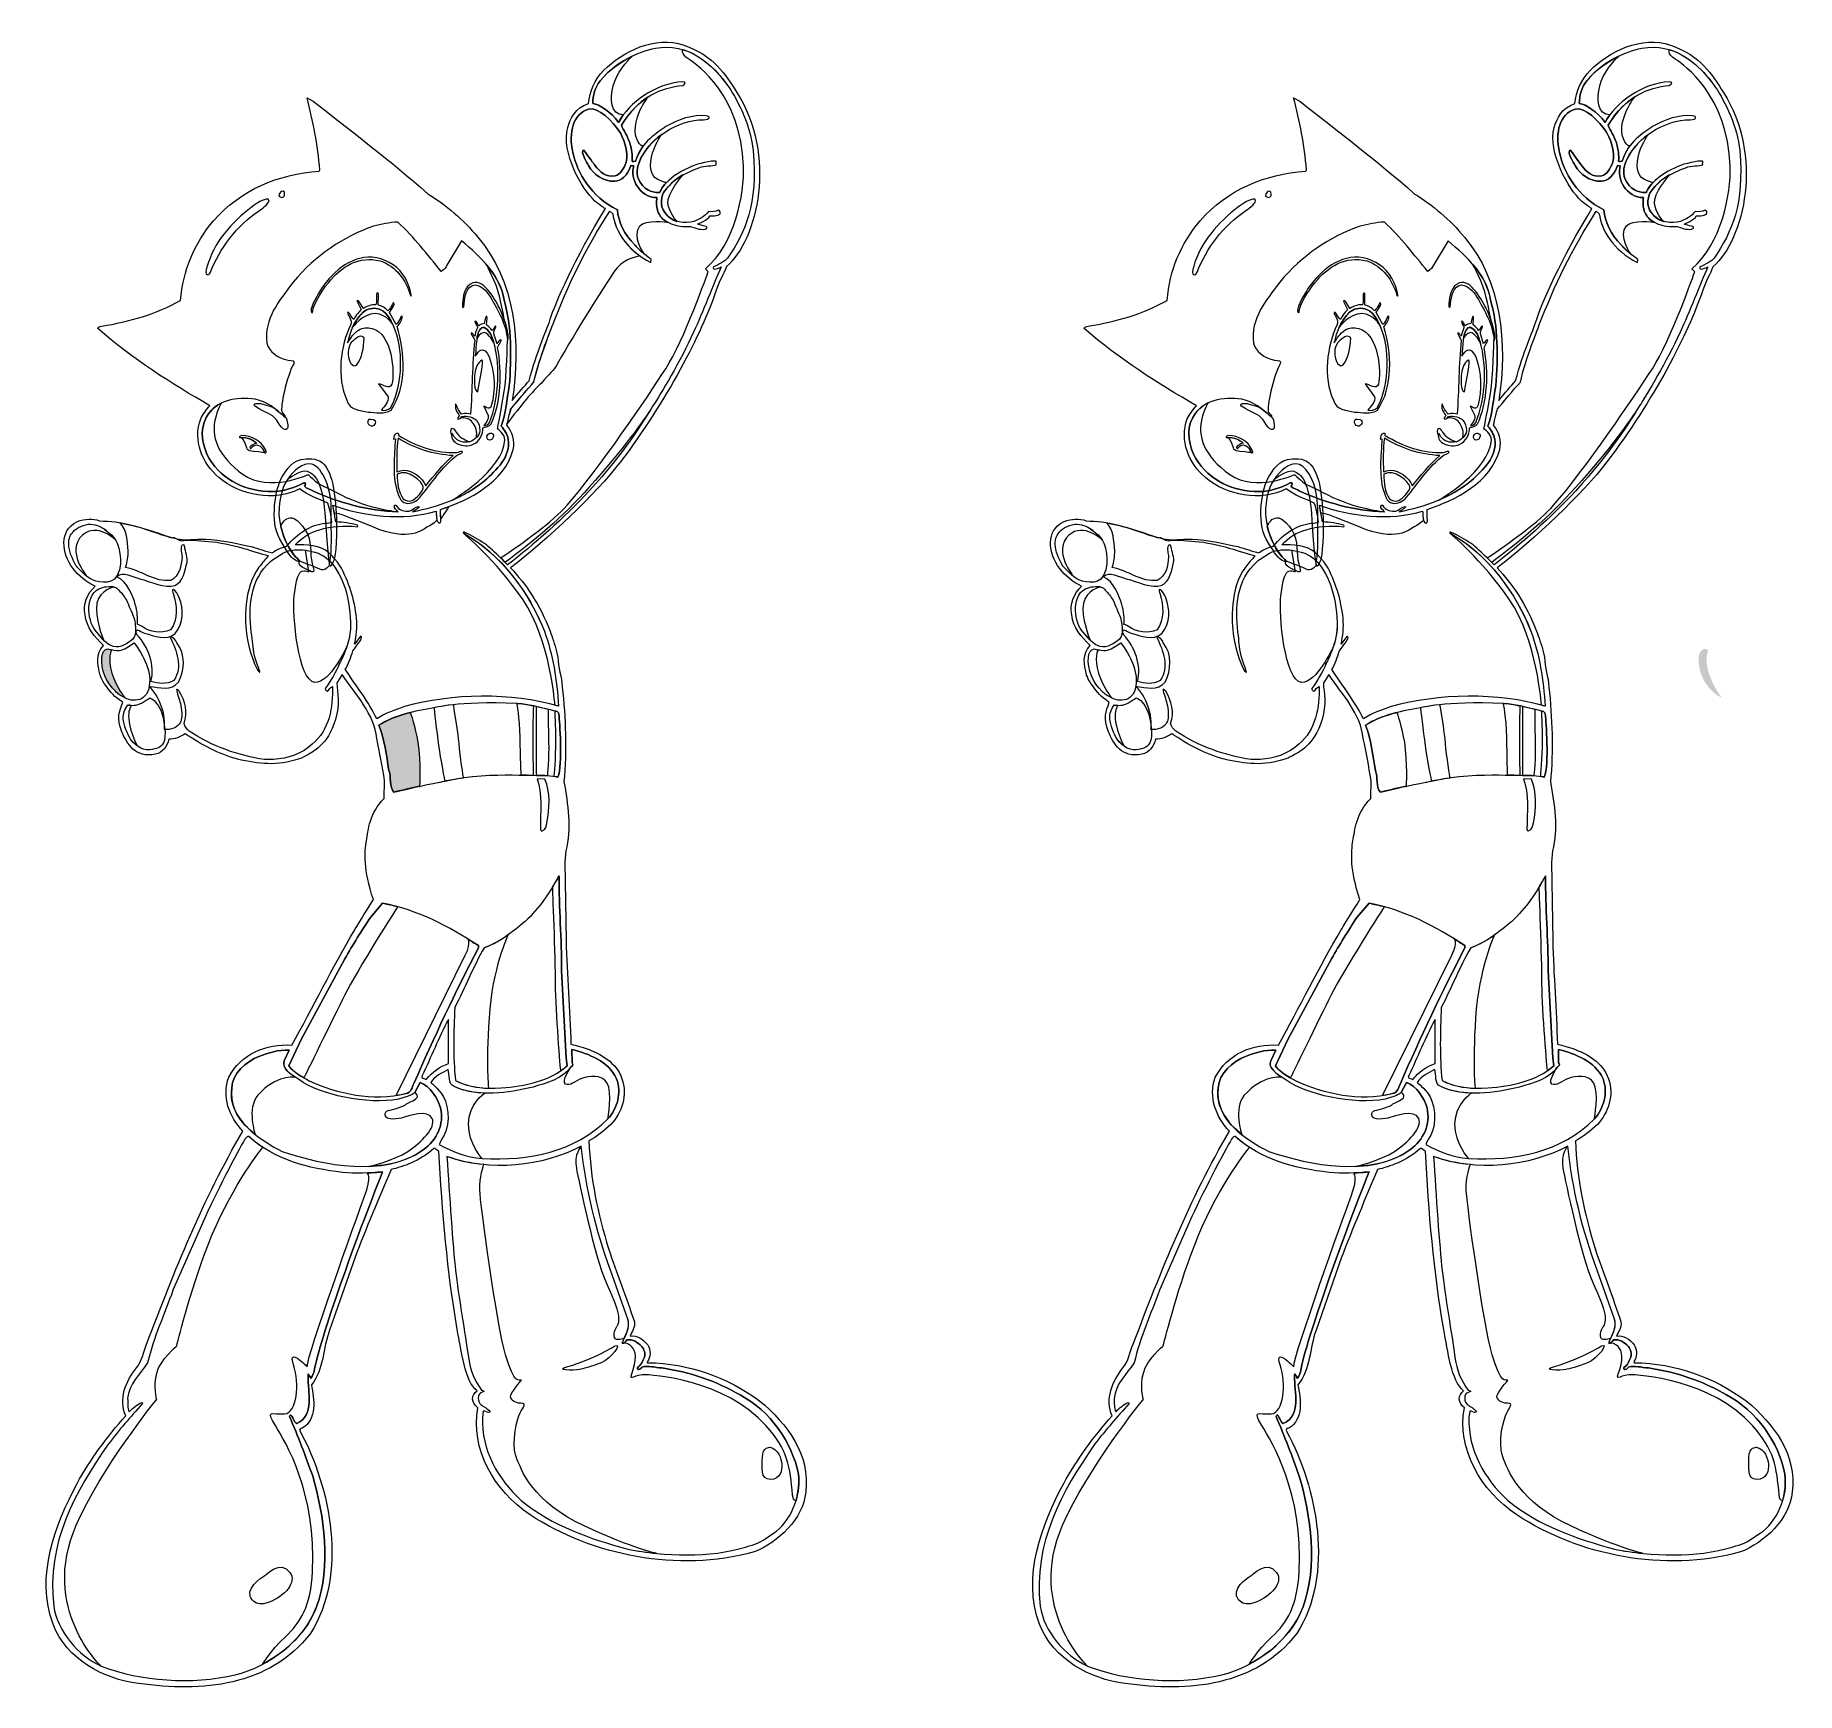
# Model space of a CAD drawing. Header units: inches. Extents: x 49 to 195, y 97 to 234.
import ezdxf

# ---------------------------------------------------------------- set-up
doc = ezdxf.new("R2010")
doc.units = ezdxf.units.IN
doc.header["$MEASUREMENT"] = 0
doc.layers.add('Layer 1', color=7, linetype='Continuous')

# ---------------------------------------------------------------- blocks, each defined once
blk = doc.blocks.new('block 8')
at = {"layer": 'Layer 1', "lineweight": 0}
for points, knots in [([(88.26, 202.06), (89.37, 203.53), (90.4, 204.8), (91.07, 205.38), (91.84, 206.33), (92, 206.26), (92.52, 207.18), (93.79, 209.45), (96.72, 214.16), (97.39, 215), (98.06, 215.84), (99.32, 215.97), (99.32, 215.97), (97.89, 216.99), (97.2, 218.3), (97.02, 219.49), (97.02, 219.49), (96.77, 219.71), (96.77, 219.71), (94.72, 216.47), (93.33, 213.61), (92.01, 210.21), (92.01, 210.21), (90.69, 206.74), (90.46, 205.51), (89.97, 204.95), (89.22, 204.07), (88.52, 203.22), (88.44, 202.83), (88.36, 202.44), (88.26, 202.06)], [0, 0, 0, 0, 1, 1, 1, 2, 2, 2, 3, 3, 3, 4, 4, 4, 5, 5, 5, 6, 6, 6, 7, 7, 7, 8, 8, 8, 9, 9, 9, 10, 10, 10, 10]), ([(82.71, 194.91), (82.71, 194.91), (82.72, 194.56), (82.73, 194.13), (82.82, 194.26), (83.06, 194.63), (83.41, 195.16), (83.17, 195.07), (82.94, 194.98), (82.71, 194.91)], [0, 0, 0, 0, 1, 1, 1, 2, 2, 2, 3, 3, 3, 3])]:
    blk.add_open_spline(points, degree=3, knots=knots, dxfattribs=at)
blk = doc.blocks.new('block 9')
at = {"layer": 'Layer 1', "lineweight": 0}
for points, knots in [([(57.01, 178.64), (56.81, 178.64), (56.73, 178.66), (56.74, 178.68), (56.46, 178.33), (56.32, 177.96), (56.35, 177.53), (56.38, 177.03), (56.7, 176.21), (56.95, 175.84), (57.05, 175.68), (57.25, 175.45), (57.51, 175.27), (56.21, 177.94), (57.08, 178.64), (57.01, 178.64)], [0, 0, 0, 0, 1, 1, 1, 2, 2, 2, 3, 3, 3, 4, 4, 4, 5, 5, 5, 5]), ([(59.46, 178.23), (59.19, 178.81), (58.9, 179.12), (58.55, 179.27), (58.18, 178.99), (57.64, 178.66), (57.26, 178.64), (56.88, 178.62), (56.73, 178.66), (56.74, 178.68), (56.46, 178.33), (56.32, 177.96), (56.35, 177.53), (56.38, 177.03), (56.7, 176.21), (56.95, 175.84), (57.17, 175.5), (57.87, 174.83), (58.53, 174.94), (59.19, 175.06), (59.37, 175.06), (59.68, 175.52), (59.99, 175.99), (59.73, 177.65), (59.46, 178.23)], [0, 0, 0, 0, 1, 1, 1, 2, 2, 2, 3, 3, 3, 4, 4, 4, 5, 5, 5, 6, 6, 6, 7, 7, 7, 8, 8, 8, 8]), ([(56.87, 178.72), (56.88, 178.72), (56.88, 178.72), (56.88, 178.72), (56.88, 178.72), (56.88, 178.72), (56.87, 178.72)], [0, 0, 0, 0, 1, 1, 1, 2, 2, 2, 2])]:
    blk.add_open_spline(points, degree=3, knots=knots, dxfattribs=at)
blk = doc.blocks.new('block 10')
at = {"layer": 'Layer 1', "lineweight": 0}
for points, knots in [([(71.49, 191.53), (70.93, 191.59), (70.24, 191.61), (69.61, 191.28), (69.28, 191.03), (68.91, 190.87), (68.59, 190.59), (66.86, 189.09), (66.74, 186.76), (66.99, 184.71), (67.1, 183.92), (67.1, 183.57), (67.26, 182.75), (67.45, 182.05), (67.8, 181.29), (67.67, 181.39), (67.37, 181.52), (66.81, 183.2), (66.62, 184.4), (66.44, 185.59), (66.32, 188.36), (67.61, 190.11), (67.9, 190.47), (68.16, 190.81), (68.41, 191.05), (68.31, 191.1), (67.11, 191.44), (66.63, 191.61), (65.68, 191.87), (64.73, 192.13), (63.76, 192.23), (62.91, 192.26), (62.07, 192.44), (61.2, 192.32), (60.91, 192.29), (60.62, 192.72), (60.37, 192.55), (58.95, 193.11), (57.51, 193.52), (56.05, 193.82), (56.7, 193.22), (56.66, 192.3), (56.76, 191.48), (56.77, 191.02), (56.69, 190.55), (56.54, 190.1), (57.81, 189.87), (58.98, 188.84), (60.3, 189.02), (61.01, 189.34), (61.19, 190.28), (61.23, 190.96), (61.22, 191.28), (61.06, 191.62), (61.21, 191.92), (61.21, 191.92), (61.41, 192.09), (61.45, 191.79), (61.49, 191.49), (61.74, 190.83), (61.65, 190.52), (61.48, 189.86), (61.35, 188.88), (60.62, 188.6), (59.88, 188.33), (58.57, 188.92), (57.72, 189.16), (57.08, 189.3), (56.33, 189.85), (55.79, 189.33), (56.69, 188.94), (57.19, 187.62), (57.35, 187.03), (57.52, 186.43), (57.56, 185.89), (57.52, 185.35), (57.52, 185.35), (57.71, 185.35), (57.91, 185.2), (58.58, 184.7), (59.5, 184.58), (60.28, 184.9), (60.91, 185.82), (60.81, 186.89), (60.5, 187.95), (60.48, 188.02), (60.35, 188.26), (60.51, 188.27), (60.67, 188.27), (60.93, 187.77), (61, 187.58), (61.36, 186.62), (61.39, 185.51), (60.67, 184.61), (59.91, 183.96), (58.94, 184.4), (58.12, 184.65), (57.92, 184.68), (57.7, 184.89), (57.54, 184.9), (57.28, 184.84), (57.46, 184.62), (57.51, 184.48), (58.39, 183.59), (59.03, 181.88), (58.64, 180.63), (59.25, 180.42), (59.93, 180.35), (60.55, 180.71), (61.31, 181.8), (60.78, 183.21), (60.25, 184.29), (60.25, 184.29), (60.29, 184.35), (60.29, 184.35), (60.55, 184.25), (60.7, 184.06), (60.79, 183.83), (61.56, 182.88), (61.44, 181.59), (60.94, 180.57), (60.35, 179.8), (59.33, 180.13), (58.56, 180.2), (59.03, 179.67), (59.43, 178.98), (59.65, 178.12), (59.87, 177.27), (59.76, 176.63), (59.76, 176.63), (59.76, 176.63), (60.49, 176.55), (60.89, 176.95), (61.19, 177.23), (61.22, 177.64), (61.21, 178), (61.16, 178.26), (61.19, 178.57), (61.09, 178.78), (61.01, 179.11), (60.79, 179.74), (60.77, 179.91), (60.75, 180.08), (60.92, 179.85), (61, 179.82), (61.49, 179), (61.73, 178.04), (61.4, 177.14), (61.45, 176.86), (61.64, 176.68), (61.83, 176.5), (63.73, 175.21), (65.94, 174.46), (68.08, 174.14), (68.08, 174.14), (68.51, 174.14), (68.84, 174.15), (69.98, 174.2), (71.26, 174.63), (72.04, 175.41), (73.48, 176.54), (73.78, 178.53), (73.74, 180.2), (73.53, 180.16), (73.48, 179.9), (73.29, 179.82), (73.19, 179.86), (73.15, 179.93), (73.13, 180.03), (73.59, 180.66), (74.01, 181.38), (74.33, 182.13), (74.07, 181.64), (75.26, 183.67), (75.23, 185.19), (75.26, 186.14), (75.09, 187.42), (74.78, 188.37), (74.57, 189.06), (74.03, 190.12), (73.57, 190.57), (73.11, 191.01), (72.69, 191.38), (71.49, 191.53)], [0, 0, 0, 0, 1, 1, 1, 2, 2, 2, 3, 3, 3, 4, 4, 4, 5, 5, 5, 6, 6, 6, 7, 7, 7, 8, 8, 8, 9, 9, 9, 10, 10, 10, 11, 11, 11, 12, 12, 12, 13, 13, 13, 14, 14, 14, 15, 15, 15, 16, 16, 16, 17, 17, 17, 18, 18, 18, 19, 19, 19, 20, 20, 20, 21, 21, 21, 22, 22, 22, 23, 23, 23, 24, 24, 24, 25, 25, 25, 26, 26, 26, 27, 27, 27, 28, 28, 28, 29, 29, 29, 30, 30, 30, 31, 31, 31, 32, 32, 32, 33, 33, 33, 34, 34, 34, 35, 35, 35, 36, 36, 36, 37, 37, 37, 38, 38, 38, 39, 39, 39, 40, 40, 40, 41, 41, 41, 42, 42, 42, 43, 43, 43, 44, 44, 44, 45, 45, 45, 46, 46, 46, 47, 47, 47, 48, 48, 48, 49, 49, 49, 50, 50, 50, 51, 51, 51, 52, 52, 52, 53, 53, 53, 54, 54, 54, 55, 55, 55, 56, 56, 56, 57, 57, 57, 58, 58, 58, 59, 59, 59, 60, 60, 60, 61, 61, 61, 61]), ([(72.27, 180.55), (73.5, 180.44), (74.91, 183.48), (74.91, 183.48), (75.09, 184.02), (75.24, 184.64), (75.23, 185.19), (75.26, 186.14), (75.09, 187.42), (74.78, 188.37), (74.57, 189.06), (74.03, 190.12), (73.57, 190.57), (73.11, 191.01), (72.69, 191.38), (71.49, 191.53), (71.49, 191.53), (71.78, 189.74), (71.78, 189.74), (71.78, 189.74), (71.21, 189.95), (71.03, 189.65), (70.84, 189.33), (70.75, 189.31), (70.56, 187.73), (70.37, 186.19), (70.88, 180.67), (72.27, 180.55)], [0, 0, 0, 0, 1, 1, 1, 2, 2, 2, 3, 3, 3, 4, 4, 4, 5, 5, 5, 6, 6, 6, 7, 7, 7, 8, 8, 8, 9, 9, 9, 9])]:
    blk.add_open_spline(points, degree=3, knots=knots, dxfattribs=at)
blk = doc.blocks.new('block 7')
at = {"layer": 'Layer 1', "true_color": 0xfbfcfb}
h = blk.add_hatch(color=7, dxfattribs=at)
h.dxf.hatch_style = 2
edge = h.paths.add_edge_path()
edge.add_spline(control_points=[(55.38, 183.27), (55.32, 183.23), (55.13, 183.33), (55.07, 183.34), (54.73, 183.26), (54.61, 183.03), (54.56, 182.63), (54.48, 181.64), (54.96, 180.48), (55.69, 179.82), (56, 179.51), (56.05, 179.51), (56.49, 179.26), (56.49, 179.26), (55.81, 180.09), (55.4, 181.32), (55, 182.56), (55.38, 183.27), (55.38, 183.27)], knot_values=[0, 0, 0, 0, 0.352778, 0.352778, 0.352778, 0.705556, 0.705556, 0.705556, 1.058334, 1.058334, 1.058334, 1.411112, 1.411112, 1.411112, 1.76389, 1.76389, 1.76389, 2.116668, 2.116668, 2.116668, 2.116668], degree=3, periodic=0)
edge.add_line((55.38, 183.27), (55.38, 183.27))
at = {"layer": 'Layer 1', "true_color": 0x194435}
h = blk.add_hatch(color=119, dxfattribs=at)
h.dxf.hatch_style = 2
edge = h.paths.add_edge_path()
edge.add_spline(control_points=[(80.98, 171.93), (80.3, 171.77), (79.65, 171.62), (78.84, 171.42), (78.42, 171.86), (78.64, 172.66), (78.43, 173.22), (78.19, 174.5), (78.07, 175.81), (77.59, 176.98), (78.38, 177.5), (79.28, 177.81), (80.21, 178.04), (80.21, 178.04), (80.62, 176.84), (80.82, 175.57), (81.08, 173.91), (80.97, 171.84), (80.97, 171.84)], knot_values=[0, 0, 0, 0, 0.352778, 0.352778, 0.352778, 0.705556, 0.705556, 0.705556, 1.058334, 1.058334, 1.058334, 1.411112, 1.411112, 1.411112, 1.76389, 1.76389, 1.76389, 2.116668, 2.116668, 2.116668, 2.116668], degree=3, periodic=0)
edge.add_line((80.97, 171.84), (80.98, 171.93))
at = {"layer": 'Layer 1', "lineweight": 0}
for points, knots in [([(109.23, 120.85), (106.49, 122.8), (103.44, 123.96), (99.91, 124.01), (99.91, 124.01), (99.88, 124.07), (99.88, 124.07), (100.2, 124.48), (100.2, 125.08), (99.93, 125.5), (99.55, 125.94), (99.04, 126.34), (98.47, 126.21), (98.6, 126.6), (98.9, 126.95), (98.83, 127.4), (98.15, 129.45), (97.35, 131.45), (96.67, 133.5), (95.81, 136.34), (95.15, 139.31), (95.05, 142.44), (95.72, 142.81), (96.27, 143.27), (96.87, 143.8), (97.77, 144.82), (98.28, 146.24), (97.79, 147.6), (97.32, 148.98), (96.03, 149.68), (94.83, 150.11), (94.29, 150.3), (94.11, 150.32), (93.55, 150.49), (93.47, 153.26), (93.22, 156.26), (93.15, 159.07), (93.15, 159.07), (93.04, 165.6), (93.04, 165.6), (93.04, 165.6), (93.13, 166.54), (93.13, 166.54), (93.61, 168.4), (93.3, 170.45), (92.97, 172.27), (93.21, 174.89), (93.12, 177.6), (92.83, 180.16), (92.8, 181.02), (92.47, 181.79), (92.47, 182.63), (92.47, 182.63), (92.36, 183.11), (92.36, 183.11), (92.21, 183.68), (91.98, 184.35), (91.82, 184.79), (90.96, 187.07), (89.8, 188.71), (88.53, 190.06), (91.63, 192.43), (95.63, 196.21), (97.67, 198.88), (101.5, 203.9), (104.45, 209.61), (105.6, 213.06), (105.87, 213.88), (106.24, 214.51), (106.48, 215.1), (109.09, 217.34), (110.68, 224.37), (107.34, 229.57), (106.38, 231.08), (105.43, 232.64), (102.94, 233.51), (100.55, 234.33), (97.81, 232.97), (96.29, 231.42), (95.5, 230.62), (95.11, 229.67), (95.01, 228.64), (93.91, 228.33), (93.48, 227.37), (93.29, 226.67), (92.7, 224.58), (94.49, 221.52), (95.54, 220.55), (95.91, 220.2), (96.41, 219.92), (96.41, 219.92), (93.9, 215.86), (92.19, 211.92), (91.83, 210.74), (91.46, 209.56), (90.72, 208.1), (90.07, 205.6), (89.68, 205.17), (89.2, 204.62), (88.66, 203.98), (89.45, 208.69), (88.88, 214), (85.81, 217.54), (84.62, 219.01), (83.18, 220.21), (81.66, 221.16), (78.6, 223.86), (75.33, 226.31), (72.14, 228.86), (72.14, 228.86), (71.62, 229.13), (71.62, 229.13), (72.12, 227.18), (72.53, 225.21), (72.68, 223.13), (72.68, 223.13), (72.63, 223.03), (72.63, 223.03), (69.23, 222.79), (66.1, 221.49), (63.85, 218.9), (62.23, 216.99), (61.32, 214.79), (61.11, 212.29), (59.09, 211.17), (56.88, 210.51), (54.54, 210.15), (54.42, 210.1), (54.23, 210.1), (54.23, 209.95), (57.15, 207.42), (60.34, 205.37), (63.55, 203.54), (63.22, 203.21), (62.99, 202.83), (62.78, 202.45), (62.12, 200.67), (62.9, 198.75), (64.3, 197.57), (66.05, 196.08), (68.91, 195.51), (71.01, 196.64), (71.71, 196.1), (72.53, 195.8), (73.34, 195.45), (73.54, 194.95), (73.61, 194.39), (73.69, 193.85), (73.51, 193.82), (73.33, 193.79), (73.15, 193.78), (71.91, 193.67), (70.79, 192.89), (69.95, 191.88), (69.94, 191.88), (69.93, 191.88), (69.92, 191.87), (69.19, 191.69), (68.74, 191.32), (68.74, 191.32), (68.15, 191.44), (67.64, 191.66), (66.98, 191.83), (66.31, 191.99), (64.29, 192.42), (63.22, 192.44), (62.16, 192.47), (61.61, 192.34), (61.04, 192.44), (59.71, 192.67), (58.09, 193.37), (57.07, 193.61), (56.06, 193.85), (55.29, 193.97), (54.38, 193.96), (53.79, 194.22), (53.17, 194.12), (52.54, 193.92), (51.68, 193.48), (51.46, 192.88), (51.41, 192.18), (51.41, 190.62), (52.56, 189.21), (54.01, 188.54), (53.36, 187.93), (52.98, 187.03), (53.19, 186.16), (53.27, 185.09), (54.01, 184.31), (54.7, 183.62), (54.02, 182.92), (54.21, 182), (54.43, 181.16), (54.55, 180.74), (54.91, 180.21), (55.35, 179.7), (55.75, 179.22), (56.2, 178.98), (56.3, 178.89), (56.03, 178.1), (55.76, 177.61), (56.23, 176.45), (56.65, 175.43), (57.35, 174.24), (59.01, 174.58), (59.64, 174.71), (60.02, 175.24), (60.14, 175.83), (60.58, 175.82), (61.15, 176.01), (61.49, 176.28), (62.81, 175.4), (64.29, 174.57), (65.84, 174.16), (67.64, 173.76), (69.09, 173.57), (70.96, 174.19), (71.24, 174.26), (71.47, 174.44), (71.68, 174.53), (72.04, 174.77), (73.32, 175.26), (73.98, 177.46), (74.37, 178.74), (74.14, 179.67), (74.09, 180.5), (74.15, 180.59), (74.49, 181.1), (74.55, 181.19), (75.68, 179.5), (77.2, 177.96), (77.41, 175.88), (77.66, 174.74), (77.87, 173.58), (78.06, 172.4), (78.06, 172.4), (78.03, 170.9), (78.03, 170.9), (76.81, 169.69), (76.7, 168.28), (76.55, 167.38), (76.4, 166.48), (76.29, 164.98), (77.13, 162.5), (76.53, 161.56), (75.59, 159.99), (75.59, 159.99), (73.72, 156.84), (72.14, 153.59), (70.36, 150.41), (68.24, 150.52), (66.1, 149.69), (65.12, 147.73), (64.53, 146.14), (65.13, 144.43), (66.29, 143.26), (62.98, 137.62), (60.58, 131.61), (58.29, 125.56), (57.99, 124.91), (57.93, 124.14), (57.44, 123.58), (56.56, 122.48), (55.93, 120.98), (56.55, 119.59), (54.97, 117.82), (53.62, 115.97), (52.51, 113.98), (50.7, 110.54), (49.03, 106.28), (50.51, 102.27), (51.68, 99.35), (54.66, 97.71), (57.62, 97.36), (62.86, 96.58), (68.52, 97.12), (71.9, 101.51), (75.03, 106.43), (73.6, 113.6), (71.04, 118.31), (70.9, 118.47), (71.11, 118.54), (71.22, 118.56), (72.48, 119.32), (72.21, 120.97), (71.99, 122.17), (73.04, 123.45), (72.93, 125.23), (73.49, 126.72), (73.49, 126.72), (75.59, 132.71), (75.59, 132.71), (76.53, 135.18), (77.57, 137.64), (78.6, 140.06), (79.62, 140.31), (80.93, 140.72), (82.16, 141.81), (82.29, 141.92), (82.42, 141.58), (82.58, 141.59), (82.85, 136.54), (83.27, 131.57), (84.1, 126.78), (84.45, 124.96), (84.72, 122.51), (85.75, 121.66), (85.53, 121.52), (85.39, 121.27), (85.38, 120.99), (85.44, 120.72), (85.54, 120.47), (85.81, 120.27), (85.19, 116.86), (87.14, 113.4), (90.17, 111.36), (95.39, 107.97), (102.37, 106.55), (108.77, 108.28), (110.76, 109.07), (112.85, 111.01), (113.06, 113.25), (113.44, 116.4), (111.57, 118.87), (109.23, 120.85)], [0, 0, 0, 0, 1, 1, 1, 2, 2, 2, 3, 3, 3, 4, 4, 4, 5, 5, 5, 6, 6, 6, 7, 7, 7, 8, 8, 8, 9, 9, 9, 10, 10, 10, 11, 11, 11, 12, 12, 12, 13, 13, 13, 14, 14, 14, 15, 15, 15, 16, 16, 16, 17, 17, 17, 18, 18, 18, 19, 19, 19, 20, 20, 20, 21, 21, 21, 22, 22, 22, 23, 23, 23, 24, 24, 24, 25, 25, 25, 26, 26, 26, 27, 27, 27, 28, 28, 28, 29, 29, 29, 30, 30, 30, 31, 31, 31, 32, 32, 32, 33, 33, 33, 34, 34, 34, 35, 35, 35, 36, 36, 36, 37, 37, 37, 38, 38, 38, 39, 39, 39, 40, 40, 40, 41, 41, 41, 42, 42, 42, 43, 43, 43, 44, 44, 44, 45, 45, 45, 46, 46, 46, 47, 47, 47, 48, 48, 48, 49, 49, 49, 50, 50, 50, 51, 51, 51, 52, 52, 52, 53, 53, 53, 54, 54, 54, 55, 55, 55, 56, 56, 56, 57, 57, 57, 58, 58, 58, 59, 59, 59, 60, 60, 60, 61, 61, 61, 62, 62, 62, 63, 63, 63, 64, 64, 64, 65, 65, 65, 66, 66, 66, 67, 67, 67, 68, 68, 68, 69, 69, 69, 70, 70, 70, 71, 71, 71, 72, 72, 72, 73, 73, 73, 74, 74, 74, 75, 75, 75, 76, 76, 76, 77, 77, 77, 78, 78, 78, 79, 79, 79, 80, 80, 80, 81, 81, 81, 82, 82, 82, 83, 83, 83, 84, 84, 84, 85, 85, 85, 86, 86, 86, 87, 87, 87, 88, 88, 88, 89, 89, 89, 90, 90, 90, 91, 91, 91, 92, 92, 92, 93, 93, 93, 94, 94, 94, 95, 95, 95, 96, 96, 96, 97, 97, 97, 98, 98, 98, 99, 99, 99, 100, 100, 100, 101, 101, 101, 102, 102, 102, 103, 103, 103, 104, 104, 104, 105, 105, 105, 106, 106, 106, 107, 107, 107, 108, 108, 108, 108]), ([(108.69, 224.75), (108.53, 226.65), (107.45, 228.89), (106.69, 229.98), (105.31, 231.99), (103.23, 233.76), (100.57, 233.25), (99.11, 232.98), (97.24, 232.05), (95.99, 230.54), (95.51, 229.96), (95.39, 229.35), (95.36, 228.65), (95.92, 228.59), (96.9, 227.95), (97.51, 227.08), (98.38, 228.75), (100.6, 230.33), (102.84, 230.46), (103.12, 230.48), (103.13, 230.26), (102.84, 230.16), (101.08, 229.96), (99.25, 229.29), (97.75, 226.84), (97.91, 226.47), (98.29, 225.92), (98.44, 225.38), (98.62, 224.77), (98.68, 224.45), (98.63, 223.85), (98.63, 223.82), (98.93, 223.86), (98.93, 223.86), (99.46, 225.51), (100.68, 226.21), (101.45, 226.73), (102.38, 227.33), (103.75, 227.75), (104.78, 227.63), (105.16, 227.59), (105.13, 227.31), (104.58, 227.31), (102.49, 227.3), (99.93, 225.79), (99.18, 223.66), (99.02, 223.1), (98.9, 222.59), (99.51, 221.85), (99.78, 221.53), (100.07, 221.27), (100.94, 221.25), (100.94, 221.25), (101.16, 222.36), (103.56, 223.42), (104.1, 223.66), (105.27, 223.92), (105.6, 223.87), (105.65, 223.85), (105.6, 223.61), (105.63, 223.56), (105.39, 223.48), (104.56, 223.45), (104.26, 223.34), (102.75, 222.75), (102.16, 222.41), (101.35, 221.4), (101.07, 221.05), (100.89, 220.16), (101.35, 219.59), (102, 218.66), (103.06, 218.69), (103.76, 218.86), (104.28, 219.03), (104.68, 219.27), (104.98, 219.68), (105.22, 219.61), (105.59, 219.69), (105.82, 219.78), (105.98, 219.75), (105.97, 219.57), (105.95, 219.48), (105.85, 219.37), (105.67, 219.37), (105.47, 219.33), (105.26, 219.33), (105.09, 219.33), (105.08, 219.32), (104.99, 218.97), (104.08, 218.65), (104.08, 218.65), (104.17, 218.5), (104.93, 218.52), (104.85, 218.29), (104.65, 218.11), (104.44, 218.22), (104.19, 218.21), (104, 218.27), (103.5, 218.44), (103.5, 218.44), (103.5, 218.44), (102.73, 218.38), (102.23, 218.54), (101.18, 218.88), (101.08, 219.16), (100.83, 219.53), (100.62, 219.99), (100.65, 220.56), (100.69, 220.83), (99.28, 220.85), (98.43, 222.41), (98.77, 223.47), (98.77, 223.47), (98.53, 223.49), (98.53, 223.49), (98.28, 222.67), (97.7, 222.21), (97.2, 222.19), (96.24, 222.15), (95.42, 222.78), (95.02, 223.49), (94.88, 223.74), (94.27, 224.71), (94.63, 224.78), (94.71, 224.66), (95.37, 223.75), (95.52, 223.56), (96.04, 222.87), (96.41, 222.53), (97.24, 222.65), (97.63, 222.7), (97.91, 223.22), (98.15, 223.77), (98.39, 224.63), (97.85, 225.93), (97.57, 226.35), (97.06, 227.12), (95.81, 228.43), (95.02, 228.18), (93.73, 227.77), (93.34, 226.28), (93.71, 224.59), (94.08, 222.91), (95.22, 220.89), (97.41, 219.82), (97.49, 218.81), (98, 217.75), (98.85, 216.91), (98.85, 216.91), (99.44, 216.22), (100.23, 215.7), (100.23, 215.7), (100.19, 215.43), (100.19, 215.43), (98.15, 216.5), (97.23, 218.08), (97.02, 219.49), (97.02, 219.49), (96.77, 219.71), (96.77, 219.71), (94.72, 216.47), (93.33, 213.61), (92.01, 210.21), (92.01, 210.21), (90.88, 207.39), (90.47, 205.5), (89.91, 204.9), (88.93, 203.7), (88.57, 203.27), (88.56, 203.25), (88.44, 202.76), (88.42, 202.74), (88.36, 202.46), (88.29, 202.18), (88.22, 201.91), (88.69, 201.35), (88.9, 200.63), (88.76, 199.89), (88.01, 197.18), (85.09, 195.7), (82.71, 194.91), (82.71, 194.91), (82.72, 194.46), (82.74, 193.94), (82.72, 193.85), (82.69, 193.78), (82.61, 193.79), (82.27, 193.93), (82.41, 194.45), (82.34, 194.78), (79.6, 193.94), (76.32, 194.35), (73.76, 195.27), (73.76, 195.27), (74.02, 193.88), (74.02, 193.88), (74.64, 193.85), (75.24, 193.78), (75.8, 193.61), (75.86, 193.58), (75.83, 193.51), (75.78, 193.48), (74.71, 193.6), (73.61, 193.51), (72.66, 193.23), (71.88, 193.04), (71.2, 192.57), (70.63, 191.97), (71.52, 192.03), (72.76, 191.92), (73.41, 191.33), (74.24, 190.58), (74.54, 190), (74.87, 189.2), (75.42, 187.9), (75.86, 186.19), (75.73, 184.77), (75.7, 184.42), (75.64, 184.07), (75.56, 183.72), (75.74, 183.94), (75.91, 184.16), (76.07, 184.39), (76.13, 184.33), (76.19, 184.38), (76.13, 184.17), (76.09, 184.05), (75.79, 183.63), (75.42, 183.16), (75.26, 182.61), (75.05, 182.08), (74.8, 181.62), (75.69, 180.25), (76.74, 178.94), (77.42, 177.51), (78.13, 178.02), (78.94, 178.25), (79.73, 178.53), (83.64, 179.63), (88.61, 179.74), (92.53, 178.56), (92.38, 180.75), (92.06, 182.86), (91.34, 184.8), (90.12, 187.92), (87.78, 191.17), (84.73, 192.88), (84.09, 193.39), (85.99, 192.44), (86.67, 191.85), (87.14, 191.43), (87.62, 190.99), (88.08, 190.53), (88.09, 190.54), (88.1, 190.54), (88.11, 190.55), (90.28, 192.11), (92.93, 194.35), (95.04, 196.73), (97.94, 199.98), (99.54, 202.22), (100.37, 203.53), (101, 204.52), (102.64, 207.21), (103.74, 209.64), (104.5, 211.28), (105.41, 213.64), (106.04, 215.08), (105.98, 215.04), (105.26, 214.69), (105.39, 215.07), (105.78, 215.25), (106.42, 215.57), (106.57, 215.8), (108.06, 218.03), (109.09, 220.21), (108.69, 224.75)], [0, 0, 0, 0, 1, 1, 1, 2, 2, 2, 3, 3, 3, 4, 4, 4, 5, 5, 5, 6, 6, 6, 7, 7, 7, 8, 8, 8, 9, 9, 9, 10, 10, 10, 11, 11, 11, 12, 12, 12, 13, 13, 13, 14, 14, 14, 15, 15, 15, 16, 16, 16, 17, 17, 17, 18, 18, 18, 19, 19, 19, 20, 20, 20, 21, 21, 21, 22, 22, 22, 23, 23, 23, 24, 24, 24, 25, 25, 25, 26, 26, 26, 27, 27, 27, 28, 28, 28, 29, 29, 29, 30, 30, 30, 31, 31, 31, 32, 32, 32, 33, 33, 33, 34, 34, 34, 35, 35, 35, 36, 36, 36, 37, 37, 37, 38, 38, 38, 39, 39, 39, 40, 40, 40, 41, 41, 41, 42, 42, 42, 43, 43, 43, 44, 44, 44, 45, 45, 45, 46, 46, 46, 47, 47, 47, 48, 48, 48, 49, 49, 49, 50, 50, 50, 51, 51, 51, 52, 52, 52, 53, 53, 53, 54, 54, 54, 55, 55, 55, 56, 56, 56, 57, 57, 57, 58, 58, 58, 59, 59, 59, 60, 60, 60, 61, 61, 61, 62, 62, 62, 63, 63, 63, 64, 64, 64, 65, 65, 65, 66, 66, 66, 67, 67, 67, 68, 68, 68, 69, 69, 69, 70, 70, 70, 71, 71, 71, 72, 72, 72, 73, 73, 73, 74, 74, 74, 75, 75, 75, 76, 76, 76, 77, 77, 77, 78, 78, 78, 79, 79, 79, 80, 80, 80, 81, 81, 81, 82, 82, 82, 83, 83, 83, 84, 84, 84, 85, 85, 85, 86, 86, 86, 87, 87, 87, 88, 88, 88, 89, 89, 89, 90, 90, 90, 91, 91, 91, 92, 92, 92, 92]), ([(88.28, 190.32), (90.42, 191.95), (93.03, 194.26), (95.07, 196.47), (98.02, 199.67), (99.54, 202.22), (100.37, 203.53), (101, 204.52), (102.64, 207.21), (103.74, 209.64), (104.5, 211.28), (105.41, 213.64), (106.04, 215.08), (105.98, 215.04), (105.26, 214.69), (105.39, 215.07), (105.78, 215.25), (106.42, 215.57), (106.57, 215.8), (108.06, 218.03), (109.09, 220.21), (108.69, 224.75), (108.53, 226.65), (107.45, 228.89), (106.69, 229.98), (105.74, 231.37), (104.45, 232.64), (102.87, 233.13), (102.87, 233.13), (102.6, 232.83), (103.34, 232.34), (104.08, 231.85), (107.68, 229.34), (107.9, 223.44), (107.98, 221.13), (107.15, 216.93), (104.72, 214.92), (104.72, 214.92), (104.95, 214.66), (104.95, 214.66), (104.95, 214.66), (102.95, 208.97), (101.43, 206.61), (99.91, 204.25), (95.84, 198.24), (93.23, 195.26), (92.06, 193.92), (89.55, 192.13), (87.71, 190.89), (87.9, 190.7), (88.09, 190.51), (88.28, 190.32)], [0, 0, 0, 0, 1, 1, 1, 2, 2, 2, 3, 3, 3, 4, 4, 4, 5, 5, 5, 6, 6, 6, 7, 7, 7, 8, 8, 8, 9, 9, 9, 10, 10, 10, 11, 11, 11, 12, 12, 12, 13, 13, 13, 14, 14, 14, 15, 15, 15, 16, 16, 16, 17, 17, 17, 17]), ([(97.9, 227.7), (97.75, 227.5), (97.62, 227.29), (97.51, 227.08), (96.9, 227.95), (95.92, 228.59), (95.36, 228.65), (95.39, 229.35), (95.51, 229.96), (95.99, 230.54), (96.72, 231.43), (97.67, 232.12), (98.63, 232.59), (98.63, 232.59), (97.54, 231.52), (97.19, 230.52), (96.85, 229.52), (96.7, 228.09), (97.57, 227.78), (97.57, 227.78), (97.9, 227.7), (97.9, 227.7), (97.9, 227.7), (97.9, 227.7), (97.9, 227.7)], [0, 0, 0, 0, 1, 1, 1, 2, 2, 2, 3, 3, 3, 4, 4, 4, 5, 5, 5, 6, 6, 6, 7, 7, 7, 8, 8, 8, 8]), ([(99.64, 216.14), (99.16, 216.55), (98.85, 216.91), (98.85, 216.91), (98, 217.75), (97.49, 218.81), (97.41, 219.82), (95.22, 220.89), (94.08, 222.91), (93.71, 224.59), (93.34, 226.28), (93.73, 227.77), (95.02, 228.18), (95.81, 228.43), (97.06, 227.12), (97.57, 226.35), (97.85, 225.93), (98.39, 224.63), (98.15, 223.77), (97.91, 223.22), (97.63, 222.7), (97.24, 222.65), (96.41, 222.53), (96.04, 222.87), (95.52, 223.56), (95.37, 223.75), (94.71, 224.66), (94.63, 224.78), (94.27, 224.71), (94.88, 223.74), (95.02, 223.49), (95.42, 222.78), (96.24, 222.15), (97.2, 222.19), (97.7, 222.21), (98.28, 222.67), (98.53, 223.49), (98.53, 223.49), (98.77, 223.47), (98.77, 223.47), (98.43, 222.41), (99.28, 220.85), (100.69, 220.83), (100.65, 220.56), (100.62, 219.99), (100.83, 219.53), (101.02, 219.25), (101.12, 219.02), (101.6, 218.79), (101.6, 218.79), (99.71, 219.02), (99.29, 218.5), (98.58, 217.61), (99.64, 216.14), (99.64, 216.14), (99.64, 216.14), (99.64, 216.14), (99.64, 216.14)], [0, 0, 0, 0, 1, 1, 1, 2, 2, 2, 3, 3, 3, 4, 4, 4, 5, 5, 5, 6, 6, 6, 7, 7, 7, 8, 8, 8, 9, 9, 9, 10, 10, 10, 11, 11, 11, 12, 12, 12, 13, 13, 13, 14, 14, 14, 15, 15, 15, 16, 16, 16, 17, 17, 17, 18, 18, 18, 19, 19, 19, 19]), ([(99.6, 225.15), (99.33, 224.8), (99.1, 224.38), (98.93, 223.86), (98.93, 223.86), (98.63, 223.82), (98.63, 223.85), (98.68, 224.45), (98.62, 224.77), (98.44, 225.38), (98.29, 225.92), (97.91, 226.47), (97.75, 226.84), (98.44, 227.97), (99.2, 228.71), (99.98, 229.21), (99.98, 229.21), (99.74, 228.92), (99.41, 228.33), (99.09, 227.73), (98.67, 226.5), (99.02, 225.72), (99.38, 224.93), (99.6, 225.15), (99.6, 225.15), (99.6, 225.15), (99.6, 225.15), (99.6, 225.15)], [0, 0, 0, 0, 1, 1, 1, 2, 2, 2, 3, 3, 3, 4, 4, 4, 5, 5, 5, 6, 6, 6, 7, 7, 7, 8, 8, 8, 9, 9, 9, 9]), ([(101.5, 222.1), (101.01, 221.6), (100.94, 221.25), (100.94, 221.25), (100.07, 221.27), (99.78, 221.53), (99.51, 221.85), (98.9, 222.59), (99.02, 223.1), (99.18, 223.66), (99.52, 224.63), (100.23, 225.46), (101.1, 226.09), (101.1, 226.09), (100.64, 225.49), (100.34, 224.54), (100.04, 223.58), (100.13, 222.65), (100.77, 222.33), (101.42, 222.01), (101.5, 222.1), (101.5, 222.1), (101.5, 222.1), (101.5, 222.1), (101.5, 222.1)], [0, 0, 0, 0, 1, 1, 1, 2, 2, 2, 3, 3, 3, 4, 4, 4, 5, 5, 5, 6, 6, 6, 7, 7, 7, 8, 8, 8, 8]), ([(102.36, 218.86), (101.99, 218.97), (101.63, 219.19), (101.35, 219.59), (100.89, 220.16), (101.07, 221.05), (101.35, 221.4), (101.84, 222.02), (102.26, 222.39), (102.85, 222.72), (102.85, 222.72), (101.51, 221.12), (101.6, 220.37), (101.69, 219.61), (102.36, 218.86), (102.36, 218.86), (102.36, 218.86), (102.36, 218.86), (102.36, 218.86)], [0, 0, 0, 0, 1, 1, 1, 2, 2, 2, 3, 3, 3, 4, 4, 4, 5, 5, 5, 6, 6, 6, 6]), ([(69.76, 221.13), (69.79, 220.99), (69.68, 220.9), (69.59, 220.86), (69.59, 220.86), (69.49, 220.83), (69.38, 220.89), (69.32, 220.92), (69.18, 221.04), (69.41, 221.28), (69.5, 221.38), (69.81, 221.44), (69.76, 221.13)], [0, 0, 0, 0, 1, 1, 1, 2, 2, 2, 3, 3, 3, 4, 4, 4, 4]), ([(68.43, 220.63), (68.6, 220.47), (67.98, 219.98), (67.66, 219.76), (65.76, 218.48), (64.37, 216.61), (63.59, 214.63), (63.5, 214.43), (63.4, 214.41), (63.31, 214.43), (63.05, 214.43), (63.4, 215.59), (63.89, 216.55), (64.75, 218.24), (66.89, 220.15), (67.9, 220.6), (68.48, 220.86), (68.43, 220.63), (68.43, 220.63)], [0, 0, 0, 0, 1, 1, 1, 2, 2, 2, 3, 3, 3, 4, 4, 4, 5, 5, 5, 6, 6, 6, 6]), ([(79.17, 218.79), (80.53, 217.53), (81.63, 216.08), (82.77, 214.7), (83.06, 214.9), (83.15, 215.01), (83.25, 215.21), (83.25, 215.21), (84.46, 217.23), (84.46, 217.23), (86.07, 215.93), (87.68, 214.31), (88, 212.32), (88.63, 210.13), (88.61, 207.56), (88.43, 205.18), (88.21, 204.09), (88.15, 202.87), (87.76, 201.85), (88.04, 201.51), (88.25, 201.19), (88.33, 200.77), (88.57, 199.24), (87.36, 198.22), (86.37, 197.3), (84.64, 195.86), (82.55, 195.15), (80.39, 194.73), (80.56, 194.82), (81.11, 195.15), (80.88, 195.16), (80.61, 195.13), (80.39, 194.86), (80.1, 194.78), (79.82, 194.71), (79.22, 194.85), (79, 195.27), (79, 195.27), (78.9, 195.27), (78.9, 195.27), (78.78, 195.01), (79.1, 194.83), (79.19, 194.73), (76.63, 194.8), (74.29, 195.48), (72.09, 196.46), (71.93, 196.59), (71.55, 196.66), (71.4, 196.85), (71.53, 196.94), (71.53, 197.21), (71.34, 197.12), (70.51, 196.71), (69.74, 196.43), (68.75, 196.4), (66.62, 196.4), (64.62, 197.3), (63.49, 199.14), (62.96, 200.09), (62.63, 201.53), (63.25, 202.56), (64.05, 204.08), (65.75, 204.26), (67.32, 204.08), (68.28, 203.87), (69.02, 203.28), (69.79, 202.59), (69.83, 202.75), (69.61, 202.89), (69.52, 203.04), (69.4, 203.43), (69.89, 205.88), (70.51, 207.02), (70.62, 207.32), (70.41, 207.27), (70.04, 207.33), (69.18, 207.46), (68.43, 208.1), (68.28, 208.74), (68.01, 210.8), (69.33, 212.26), (70.46, 213.81), (72.33, 216.04), (74.64, 217.59), (77.15, 218.45), (77.81, 218.6), (78.45, 218.79), (79.17, 218.79)], [0, 0, 0, 0, 1, 1, 1, 2, 2, 2, 3, 3, 3, 4, 4, 4, 5, 5, 5, 6, 6, 6, 7, 7, 7, 8, 8, 8, 9, 9, 9, 10, 10, 10, 11, 11, 11, 12, 12, 12, 13, 13, 13, 14, 14, 14, 15, 15, 15, 16, 16, 16, 17, 17, 17, 18, 18, 18, 19, 19, 19, 20, 20, 20, 21, 21, 21, 22, 22, 22, 23, 23, 23, 24, 24, 24, 25, 25, 25, 26, 26, 26, 27, 27, 27, 28, 28, 28, 29, 29, 29, 29]), ([(79.79, 214.13), (80.34, 213.05), (80.34, 212.42), (80.22, 212.71), (79.84, 213.93), (79.03, 215.16), (77.69, 215.57), (75.98, 216.04), (74.44, 215.1), (73.39, 213.76), (72.79, 212.99), (72.14, 211.98), (72.1, 211.4), (72.09, 211.28), (71.98, 211.13), (71.96, 211.43), (71.93, 211.82), (72.5, 212.77), (72.81, 213.27), (73.9, 214.8), (75.42, 216.14), (77.41, 215.84), (78.33, 215.65), (79.32, 215.03), (79.79, 214.13)], [0, 0, 0, 0, 1, 1, 1, 2, 2, 2, 3, 3, 3, 4, 4, 4, 5, 5, 5, 6, 6, 6, 7, 7, 7, 8, 8, 8, 8]), ([(83.69, 195.7), (84.64, 196.1), (85.55, 196.61), (86.37, 197.3), (87.36, 198.22), (88.57, 199.24), (88.33, 200.77), (88.25, 201.19), (88.04, 201.51), (87.76, 201.85), (88.15, 202.87), (88.21, 204.09), (88.43, 205.18), (88.61, 207.56), (88.63, 210.13), (88, 212.32), (87.83, 213.4), (87.27, 214.37), (86.54, 215.24), (86.54, 215.24), (87.37, 213.75), (87.64, 212.54), (87.9, 211.34), (88.04, 210.61), (88.04, 210.61), (88.21, 210.1), (88.33, 209.6), (88.34, 209.32), (88.35, 208.9), (88.27, 208.97), (88.27, 208.97), (88.27, 208.97), (88.2, 205.84), (88.01, 204.71), (87.82, 203.58), (87.45, 201.62), (87.45, 201.62), (87.45, 201.62), (88.07, 201.21), (88.05, 200.68), (87.94, 198.16), (83.69, 195.7), (83.69, 195.7)], [0, 0, 0, 0, 1, 1, 1, 2, 2, 2, 3, 3, 3, 4, 4, 4, 5, 5, 5, 6, 6, 6, 7, 7, 7, 8, 8, 8, 9, 9, 9, 10, 10, 10, 11, 11, 11, 12, 12, 12, 13, 13, 13, 14, 14, 14, 14]), ([(87.66, 211.55), (87.99, 210.89), (88.32, 209.78), (88.34, 209.32), (88.35, 208.9), (88.27, 208.97), (88.27, 208.97), (88.18, 210.33), (87.49, 211.44), (86.86, 212.57), (86.58, 213.05), (85.93, 213.74), (85.38, 213.54), (84.71, 213.19), (84.73, 212.39), (84.64, 211.75), (84.64, 211.75), (84.5, 211.54), (84.54, 212.03), (84.57, 212.52), (84.67, 213.49), (85.41, 213.75), (86.35, 214.08), (87.33, 212.22), (87.66, 211.55)], [0, 0, 0, 0, 1, 1, 1, 2, 2, 2, 3, 3, 3, 4, 4, 4, 5, 5, 5, 6, 6, 6, 7, 7, 7, 8, 8, 8, 8]), ([(77.54, 211.93), (77.81, 211.79), (78.14, 211.68), (78.33, 211.43), (78.56, 211.61), (78.56, 211.7), (78.7, 211.93), (78.81, 212.26), (78.94, 212.07), (78.8, 211.82), (78.8, 211.82), (78.47, 211.28), (78.47, 211.28), (78.47, 211.28), (79.03, 210.28), (79.03, 210.28), (79.19, 210.46), (79.29, 210.6), (79.38, 210.82), (79.38, 210.82), (79.5, 211.16), (79.53, 210.94), (79.55, 210.71), (79.35, 210.36), (79.11, 210.11), (79.79, 207.97), (79.91, 205.07), (78.6, 203.18), (78.1, 202.8), (77.29, 202.99), (76.7, 203.01), (76.04, 203.18), (75.13, 203.15), (74.94, 203.99), (74.05, 205.92), (74.39, 208.48), (75.25, 210.28), (75.41, 210.62), (74.98, 211.13), (74.98, 211.23), (75.06, 211.53), (75.3, 210.86), (75.51, 210.69), (75.63, 211.07), (76.04, 211.39), (76.11, 211.54), (76.11, 211.54), (75.8, 212.15), (75.8, 212.15), (75.69, 212.35), (75.88, 212.31), (75.96, 212.18), (75.96, 212.18), (76.3, 211.63), (76.3, 211.63), (76.62, 211.79), (76.94, 211.95), (77.33, 211.92), (77.47, 212.17), (77.33, 212.67), (77.43, 212.86), (77.53, 213.05), (77.56, 212.72), (77.56, 212.72), (77.56, 212.72), (77.54, 211.93), (77.54, 211.93)], [0, 0, 0, 0, 1, 1, 1, 2, 2, 2, 3, 3, 3, 4, 4, 4, 5, 5, 5, 6, 6, 6, 7, 7, 7, 8, 8, 8, 9, 9, 9, 10, 10, 10, 11, 11, 11, 12, 12, 12, 13, 13, 13, 14, 14, 14, 15, 15, 15, 16, 16, 16, 17, 17, 17, 18, 18, 18, 19, 19, 19, 20, 20, 20, 21, 21, 21, 22, 22, 22, 22]), ([(78.81, 210.19), (79.65, 208.25), (79.58, 205.45), (78.67, 203.55), (78.55, 203.28), (78.27, 203.15), (77.97, 203.15), (77.97, 203.15), (77.81, 203.16), (77.81, 203.16), (78.03, 203.52), (78.43, 203.84), (78.36, 204.29), (78.36, 204.29), (77.57, 205.35), (77.57, 205.35), (77.91, 205.34), (78.51, 204.81), (78.67, 205.33), (78.92, 206.32), (78.7, 209.51), (77.03, 209.96), (76.59, 210.06), (76.28, 210.06), (75.89, 209.82), (75.48, 209.56), (75.24, 209.14), (74.98, 208.76), (75.18, 209.7), (75.54, 210.58), (76.28, 211.3), (76.59, 211.59), (77.08, 211.71), (77.53, 211.58), (78.16, 211.46), (78.53, 210.72), (78.81, 210.19)], [0, 0, 0, 0, 1, 1, 1, 2, 2, 2, 3, 3, 3, 4, 4, 4, 5, 5, 5, 6, 6, 6, 7, 7, 7, 8, 8, 8, 9, 9, 9, 10, 10, 10, 11, 11, 11, 12, 12, 12, 12]), ([(78.81, 210.19), (78.53, 210.72), (78.16, 211.46), (77.53, 211.58), (77.08, 211.71), (76.59, 211.59), (76.28, 211.3), (75.87, 210.91), (75.58, 210.47), (75.37, 210), (75.37, 210), (76.26, 211.23), (77.28, 211.19), (78.3, 211.15), (78.81, 210.19), (78.81, 210.19)], [0, 0, 0, 0, 1, 1, 1, 2, 2, 2, 3, 3, 3, 4, 4, 4, 5, 5, 5, 5]), ([(86.54, 210.25), (86.73, 210.12), (86.87, 209.98), (87, 209.79), (87.16, 209.86), (87.17, 210.2), (87.31, 210.16), (87.42, 210.16), (87.06, 209.68), (87.15, 209.51), (87.15, 209.51), (87.41, 208.69), (87.41, 208.69), (87.41, 208.69), (87.53, 208.9), (87.65, 208.98), (87.95, 209.19), (87.55, 208.57), (87.45, 208.39), (87.85, 206.32), (87.76, 203.87), (86.91, 202.02), (86.75, 201.79), (86.49, 201.77), (86.23, 201.71), (86.27, 201.13), (85.95, 200.58), (85.42, 200.33), (85.04, 200.13), (84.52, 200.22), (84.13, 200.36), (83.82, 200.52), (83.6, 200.8), (83.62, 201.15), (83.64, 201.41), (83.8, 201.06), (83.83, 200.98), (84.16, 200.55), (84.61, 200.42), (85.15, 200.54), (85.48, 200.68), (85.98, 201.02), (85.98, 201.46), (85.98, 201.82), (85.9, 202.12), (85.69, 202.33), (85.49, 202.54), (84.94, 202.74), (84.48, 202.65), (84.32, 202.34), (84.02, 202.38), (84.15, 202.54), (84.43, 202.82), (84.07, 202.8), (83.96, 203.33), (83.96, 203.33), (83.92, 203.89), (84.01, 203.61), (84.09, 203.33), (84.27, 203.08), (84.46, 202.83), (84.79, 202.95), (85.04, 202.9), (85.21, 202.83), (85.36, 204.86), (85.33, 206.99), (85.56, 208.97), (85.51, 209.18), (85.16, 209.58), (85.26, 209.59), (85.41, 209.61), (85.45, 209.37), (85.56, 209.31), (85.63, 209.77), (85.84, 210.01), (85.76, 210.15), (85.76, 210.15), (85.49, 210.53), (85.59, 210.56), (85.72, 210.61), (85.78, 210.28), (85.89, 210.18), (86.01, 210.3), (86.19, 210.32), (86.35, 210.38), (86.38, 210.61), (86.58, 211.31), (86.58, 210.82), (86.58, 210.82), (86.54, 210.25), (86.54, 210.25)], [0, 0, 0, 0, 1, 1, 1, 2, 2, 2, 3, 3, 3, 4, 4, 4, 5, 5, 5, 6, 6, 6, 7, 7, 7, 8, 8, 8, 9, 9, 9, 10, 10, 10, 11, 11, 11, 12, 12, 12, 13, 13, 13, 14, 14, 14, 15, 15, 15, 16, 16, 16, 17, 17, 17, 18, 18, 18, 19, 19, 19, 20, 20, 20, 21, 21, 21, 22, 22, 22, 23, 23, 23, 24, 24, 24, 25, 25, 25, 26, 26, 26, 27, 27, 27, 28, 28, 28, 29, 29, 29, 30, 30, 30, 30]), ([(76.37, 209.14), (76.32, 208.33), (76.22, 207.53), (75.72, 206.9), (75.48, 206.76), (75.28, 207), (75.18, 207.2), (75.01, 207.66), (74.95, 208.34), (75.3, 208.78), (75.49, 208.99), (75.66, 209.13), (75.87, 209.27), (76.04, 209.36), (76.38, 209.31), (76.37, 209.14)], [0, 0, 0, 0, 1, 1, 1, 2, 2, 2, 3, 3, 3, 4, 4, 4, 5, 5, 5, 5]), ([(86.96, 209.31), (87.79, 207.3), (87.57, 204.07), (86.78, 202.15), (86.7, 201.96), (86.49, 201.91), (86.32, 201.88), (86.43, 202.05), (86.76, 202.39), (86.67, 202.72), (86.67, 202.72), (86.31, 203.51), (86.31, 203.51), (86.52, 203.4), (86.83, 203.18), (86.93, 203.53), (87.3, 204.82), (87.22, 206.32), (86.78, 207.52), (86.72, 207.74), (86.49, 208.13), (86.23, 208.18), (85.99, 208.19), (85.89, 208.06), (85.75, 207.84), (85.75, 207.84), (85.6, 207.66), (85.6, 207.66), (85.71, 208.47), (85.64, 209.63), (86.12, 210), (86.39, 210.2), (86.83, 209.67), (86.96, 209.31)], [0, 0, 0, 0, 1, 1, 1, 2, 2, 2, 3, 3, 3, 4, 4, 4, 5, 5, 5, 6, 6, 6, 7, 7, 7, 8, 8, 8, 9, 9, 9, 10, 10, 10, 11, 11, 11, 11]), ([(87.14, 208.78), (87.09, 208.96), (87.03, 209.14), (86.96, 209.31), (86.83, 209.67), (86.39, 210.2), (86.12, 210), (85.9, 209.83), (85.8, 209.5), (85.74, 209.12), (85.74, 209.12), (85.98, 209.64), (86.35, 209.61), (86.73, 209.57), (87.14, 208.78), (87.14, 208.78)], [0, 0, 0, 0, 1, 1, 1, 2, 2, 2, 3, 3, 3, 4, 4, 4, 5, 5, 5, 5]), ([(86.15, 207.33), (86.37, 207.46), (85.96, 205.54), (85.81, 204.7), (85.45, 204.79), (85.53, 205.68), (85.56, 206.22), (85.61, 206.62), (85.79, 207.12), (86.15, 207.33)], [0, 0, 0, 0, 1, 1, 1, 2, 2, 2, 3, 3, 3, 3]), ([(64.56, 203.8), (64.02, 203.55), (63.57, 203.16), (63.25, 202.56), (62.63, 201.53), (62.96, 200.09), (63.49, 199.14), (64.62, 197.3), (66.62, 196.4), (68.75, 196.4), (69.74, 196.43), (70.51, 196.71), (71.34, 197.12), (71.53, 197.21), (71.53, 196.94), (71.4, 196.85), (71.55, 196.66), (71.93, 196.59), (72.09, 196.46), (74.29, 195.48), (76.63, 194.8), (79.19, 194.73), (79.19, 194.73), (76.71, 194.96), (74.46, 196.13), (72.2, 197.29), (72.84, 196.77), (71.71, 197.82), (71.71, 197.82), (68.47, 196.31), (66.32, 197.82), (64.18, 199.33), (63.58, 201.03), (64.03, 202.6), (64.31, 203.62), (64.56, 203.8), (64.56, 203.8)], [0, 0, 0, 0, 1, 1, 1, 2, 2, 2, 3, 3, 3, 4, 4, 4, 5, 5, 5, 6, 6, 6, 7, 7, 7, 8, 8, 8, 9, 9, 9, 10, 10, 10, 11, 11, 11, 12, 12, 12, 12]), ([(69.79, 202.59), (69.46, 202.88), (69.14, 203.16), (68.81, 203.39), (68.81, 203.39), (67.94, 203.73), (67.6, 203.73), (67.26, 203.73), (66.96, 203.66), (67.64, 203.28), (68.32, 202.9), (68.88, 202.79), (69.22, 202.15), (69.56, 201.51), (70.09, 201.28), (70.01, 201.96), (69.94, 202.64), (69.79, 202.59), (69.79, 202.59)], [0, 0, 0, 0, 1, 1, 1, 2, 2, 2, 3, 3, 3, 4, 4, 4, 5, 5, 5, 6, 6, 6, 6]), ([(76.68, 202.18), (76.68, 202.18), (76.73, 201.83), (76.98, 201.83), (77.23, 201.83), (77.48, 202.28), (77.13, 202.38), (76.78, 202.48), (76.73, 202.43), (76.68, 202.18)], [0, 0, 0, 0, 1, 1, 1, 2, 2, 2, 3, 3, 3, 3]), ([(85.67, 200.87), (85.85, 201.03), (85.98, 201.24), (85.98, 201.46), (85.98, 201.82), (85.9, 202.12), (85.69, 202.33), (85.49, 202.54), (84.94, 202.74), (84.48, 202.65), (84.45, 202.59), (84.42, 202.54), (84.38, 202.51), (84.38, 202.51), (85.04, 202.68), (85.45, 202.04), (85.87, 201.4), (85.67, 200.87), (85.67, 200.87)], [0, 0, 0, 0, 1, 1, 1, 2, 2, 2, 3, 3, 3, 4, 4, 4, 5, 5, 5, 6, 6, 6, 6]), ([(68.16, 199.89), (68.31, 199.58), (68.17, 199.7), (68.2, 199.61), (68.08, 199.57), (68.03, 199.84), (67.89, 200), (67.6, 200.34), (67.39, 200.33), (67.15, 200.18), (67.05, 200.09), (67.01, 200.06), (66.91, 199.95), (66.79, 200.16), (67, 200.22), (67.24, 200.36), (67.24, 200.36), (67.44, 200.44), (67.44, 200.44), (67.11, 200.75), (66.61, 200.93), (66.07, 200.9), (65.96, 200.86), (65.98, 201.03), (66.2, 201.07), (67.02, 201.07), (67.85, 200.56), (68.16, 199.89)], [0, 0, 0, 0, 1, 1, 1, 2, 2, 2, 3, 3, 3, 4, 4, 4, 5, 5, 5, 6, 6, 6, 7, 7, 7, 8, 8, 8, 9, 9, 9, 9]), ([(68.12, 199.63), (68.05, 199.7), (67.99, 199.88), (67.89, 200), (67.6, 200.34), (67.39, 200.33), (67.15, 200.18), (67.05, 200.09), (67.01, 200.06), (66.91, 199.95), (66.79, 200.16), (67, 200.22), (67.24, 200.36), (67.24, 200.36), (67.44, 200.44), (67.44, 200.44), (67.13, 200.72), (66.68, 200.9), (66.18, 200.9), (66.18, 200.9), (66.42, 200.61), (66.51, 200.33), (66.67, 199.83), (66.67, 199.79), (67.16, 199.74), (67.8, 199.68), (68.12, 199.63), (68.12, 199.63)], [0, 0, 0, 0, 1, 1, 1, 2, 2, 2, 3, 3, 3, 4, 4, 4, 5, 5, 5, 6, 6, 6, 7, 7, 7, 8, 8, 8, 9, 9, 9, 9]), ([(83.77, 199.39), (82.91, 198.7), (82.18, 197.72), (81.49, 196.89), (81.19, 197.57), (80.42, 198.17), (79.65, 198.18), (79.41, 198.17), (79.28, 198.08), (79.08, 198.05), (79.08, 198.96), (79.02, 199.96), (79.19, 200.83), (80.54, 199.99), (82.14, 199.48), (83.77, 199.39)], [0, 0, 0, 0, 1, 1, 1, 2, 2, 2, 3, 3, 3, 4, 4, 4, 5, 5, 5, 5]), ([(83.62, 201.15), (83.64, 201.41), (83.8, 201.06), (83.83, 200.98), (84.16, 200.55), (84.61, 200.42), (85.15, 200.54), (85.15, 200.54), (84.7, 200.68), (84.32, 200.98), (83.95, 201.28), (83.87, 201.7), (83.68, 201.66), (83.49, 201.62), (83.62, 201.15), (83.62, 201.15)], [0, 0, 0, 0, 1, 1, 1, 2, 2, 2, 3, 3, 3, 4, 4, 4, 5, 5, 5, 5]), ([(86.57, 201.02), (86.57, 201.02), (86.57, 200.67), (86.77, 200.67), (86.97, 200.67), (87.07, 200.82), (87.12, 201.02), (87.17, 201.22), (86.77, 201.42), (86.57, 201.02)], [0, 0, 0, 0, 1, 1, 1, 2, 2, 2, 3, 3, 3, 3]), ([(74.02, 194.99), (73.84, 197.45), (73.41, 199.02), (72.02, 199.13), (70.62, 199.24), (70.18, 198.62), (69.58, 197.68), (68.98, 196.73), (68.52, 193.91), (69.35, 192.46), (70.16, 191.05), (70.35, 190.85), (70.69, 190.68), (71.02, 190.52), (71.21, 190.45), (70.67, 190.99), (70.14, 191.53), (69.51, 192.81), (69.33, 194.05), (69.16, 195.28), (69.48, 196.65), (69.99, 197.4), (70.5, 198.14), (71.29, 198.84), (71.98, 198.69), (72.68, 198.55), (73.62, 197.12), (73.63, 194.94), (73.63, 192.76), (73.69, 191.47), (73.53, 190.65), (73.37, 189.83), (73.68, 190.24), (73.84, 190.67), (73.99, 191.09), (74.18, 192.8), (74.02, 194.99)], [0, 0, 0, 0, 1, 1, 1, 2, 2, 2, 3, 3, 3, 4, 4, 4, 5, 5, 5, 6, 6, 6, 7, 7, 7, 8, 8, 8, 9, 9, 9, 10, 10, 10, 11, 11, 11, 12, 12, 12, 12]), ([(70.99, 190.63), (70.95, 190.69), (70.85, 190.81), (70.67, 190.99), (70.14, 191.53), (69.51, 192.81), (69.33, 194.05), (69.16, 195.28), (69.48, 196.65), (69.99, 197.4), (70.5, 198.14), (71.29, 198.84), (71.98, 198.69), (72.68, 198.55), (73.62, 197.12), (73.63, 194.94), (73.63, 192.76), (73.69, 191.47), (73.53, 190.65), (73.49, 190.45), (73.48, 190.32), (73.49, 190.25), (73.49, 190.25), (73.05, 189.75), (72.65, 189.97), (72.25, 190.19), (70.99, 190.63), (70.99, 190.63)], [0, 0, 0, 0, 1, 1, 1, 2, 2, 2, 3, 3, 3, 4, 4, 4, 5, 5, 5, 6, 6, 6, 7, 7, 7, 8, 8, 8, 9, 9, 9, 9]), ([(73.15, 194.01), (72.95, 197.46), (72.17, 197.86), (71.64, 198.09), (71.12, 198.32), (69.99, 197.4), (69.99, 197.4), (70.5, 198.14), (71.29, 198.84), (71.98, 198.69), (72.68, 198.55), (73.62, 197.12), (73.63, 194.94), (73.63, 192.76), (73.69, 191.47), (73.53, 190.65), (73.49, 190.45), (73.48, 190.32), (73.49, 190.25), (73.49, 190.25), (73.28, 191.54), (73.15, 194.01)], [0, 0, 0, 0, 1, 1, 1, 2, 2, 2, 3, 3, 3, 4, 4, 4, 5, 5, 5, 6, 6, 6, 7, 7, 7, 7]), ([(81.28, 196.83), (81.36, 196.49), (80.63, 195.79), (80.37, 195.66), (80.1, 195.53), (79.73, 195.67), (79.6, 195.81), (79.18, 196.42), (79.13, 197.08), (79.11, 197.85), (80.02, 198.36), (81.2, 197.18), (81.28, 196.83)], [0, 0, 0, 0, 1, 1, 1, 2, 2, 2, 3, 3, 3, 4, 4, 4, 4]), ([(71.43, 190.02), (72.09, 189.72), (72.36, 189.39), (72.05, 190.43), (71.82, 191.21), (72.07, 192.31), (71.5, 193.18), (70.09, 195.33), (69.43, 193.51), (69.43, 193.51), (69.69, 192.46), (70.21, 191.45), (70.67, 190.99), (70.85, 190.81), (70.95, 190.69), (70.99, 190.63), (70.99, 190.63), (70.77, 190.32), (71.43, 190.02)], [0, 0, 0, 0, 1, 1, 1, 2, 2, 2, 3, 3, 3, 4, 4, 4, 5, 5, 5, 6, 6, 6, 6]), ([(82.41, 194.02), (82.34, 194.24), (82.39, 194.56), (82.34, 194.78), (79.6, 193.94), (76.32, 194.35), (73.76, 195.27), (73.76, 195.27), (73.89, 194.58), (73.89, 194.58), (73.89, 194.58), (73.82, 194.85), (77.02, 193.49), (80.22, 192.13), (81.18, 193.26), (81.69, 193.49), (82.02, 193.64), (82.41, 194.02), (82.41, 194.02)], [0, 0, 0, 0, 1, 1, 1, 2, 2, 2, 3, 3, 3, 4, 4, 4, 5, 5, 5, 6, 6, 6, 6]), ([(55.74, 192.35), (55.37, 193.02), (54.31, 193.49), (54.95, 193.17), (54.56, 193.43), (54.19, 193.66), (53.62, 193.7), (53.15, 193.7), (52.42, 193.37), (52.2, 193.09), (51.98, 192.81), (51.79, 192.55), (51.81, 192.02), (51.83, 191.49), (52.1, 190.82), (52.41, 190.27), (52.41, 190.27), (52.85, 189.73), (53.33, 189.34), (53.33, 189.34), (51.54, 191.48), (52.95, 192.77), (54.18, 193.89), (55.74, 192.35), (55.74, 192.35)], [0, 0, 0, 0, 1, 1, 1, 2, 2, 2, 3, 3, 3, 4, 4, 4, 5, 5, 5, 6, 6, 6, 7, 7, 7, 8, 8, 8, 8]), ([(55.74, 192.35), (55.37, 193.02), (54.31, 193.49), (54.95, 193.17), (54.56, 193.43), (54.19, 193.66), (53.62, 193.7), (53.15, 193.7), (52.42, 193.37), (52.2, 193.09), (51.98, 192.81), (51.79, 192.55), (51.81, 192.02), (51.83, 191.49), (52.1, 190.82), (52.41, 190.27), (52.41, 190.27), (52.85, 189.73), (53.33, 189.34), (53.81, 188.95), (54.87, 188.61), (55.62, 189.12), (56.42, 190.02), (56.1, 191.68), (55.74, 192.35)], [0, 0, 0, 0, 1, 1, 1, 2, 2, 2, 3, 3, 3, 4, 4, 4, 5, 5, 5, 6, 6, 6, 7, 7, 7, 8, 8, 8, 8]), ([(92.22, 178.65), (92.32, 178.63), (92.43, 178.59), (92.53, 178.56), (92.38, 180.75), (92.06, 182.86), (91.34, 184.8), (90.11, 187.96), (87.71, 191.28), (84.59, 192.96), (84.59, 192.96), (87.3, 190.74), (89.57, 187.41), (91.85, 184.08), (92.22, 178.65), (92.22, 178.65)], [0, 0, 0, 0, 1, 1, 1, 2, 2, 2, 3, 3, 3, 4, 4, 4, 5, 5, 5, 5]), ([(56.62, 187.38), (56.41, 187.71), (56.25, 187.93), (55.97, 188.2), (55.8, 188.46), (55.51, 188.57), (54.95, 188.49), (54.75, 188.52), (54.54, 188.38), (54.33, 188.33), (53.67, 188.03), (53.47, 187.17), (53.49, 186.51), (53.51, 185.85), (53.8, 185.01), (54.12, 184.76), (54.65, 184.09), (54.99, 183.74), (55.32, 183.61), (55.89, 183.29), (56.53, 183.68), (56.99, 184.01), (57.47, 184.24), (57.43, 185.24), (57.23, 185.94), (57.02, 186.43), (56.83, 186.89), (56.62, 187.38)], [0, 0, 0, 0, 1, 1, 1, 2, 2, 2, 3, 3, 3, 4, 4, 4, 5, 5, 5, 6, 6, 6, 7, 7, 7, 8, 8, 8, 9, 9, 9, 9]), ([(55.61, 188.47), (55.44, 188.52), (55.23, 188.53), (54.95, 188.49), (54.75, 188.52), (54.54, 188.38), (54.33, 188.33), (53.67, 188.03), (53.47, 187.17), (53.49, 186.51), (53.51, 185.85), (53.8, 185.01), (54.12, 184.76), (54.34, 184.48), (54.53, 184.25), (54.7, 184.08), (54.7, 184.08), (53.93, 185.96), (54.16, 187.12), (54.4, 188.28), (55.61, 188.47), (55.61, 188.47)], [0, 0, 0, 0, 1, 1, 1, 2, 2, 2, 3, 3, 3, 4, 4, 4, 5, 5, 5, 6, 6, 6, 7, 7, 7, 7]), ([(57.25, 183.84), (56.92, 183.64), (56.59, 183.34), (56.17, 183.22), (56.02, 183.18), (55.63, 183.2), (55.38, 183.27), (55.32, 183.23), (55.13, 183.33), (55.07, 183.34), (54.73, 183.26), (54.61, 183.03), (54.56, 182.63), (54.48, 181.64), (54.96, 180.48), (55.69, 179.82), (56, 179.51), (56.05, 179.51), (56.49, 179.26), (56.93, 179.02), (57.41, 178.97), (57.9, 179.21), (58.18, 179.43), (58.36, 179.61), (58.46, 180.01), (58.81, 181.35), (58.03, 182.81), (57.25, 183.84)], [0, 0, 0, 0, 1, 1, 1, 2, 2, 2, 3, 3, 3, 4, 4, 4, 5, 5, 5, 6, 6, 6, 7, 7, 7, 8, 8, 8, 9, 9, 9, 9]), ([(55.38, 183.27), (55.32, 183.23), (55.13, 183.33), (55.07, 183.34), (54.73, 183.26), (54.61, 183.03), (54.56, 182.63), (54.48, 181.64), (54.96, 180.48), (55.69, 179.82), (56, 179.51), (56.05, 179.51), (56.49, 179.26), (56.49, 179.26), (55.81, 180.09), (55.4, 181.32), (55, 182.56), (55.38, 183.27), (55.38, 183.27)], [0, 0, 0, 0, 1, 1, 1, 2, 2, 2, 3, 3, 3, 4, 4, 4, 5, 5, 5, 6, 6, 6, 6]), ([(82.63, 172.25), (81.16, 171.99), (80.24, 171.76), (78.84, 171.42), (78.42, 171.86), (78.64, 172.66), (78.43, 173.22), (78.19, 174.5), (78.07, 175.81), (77.59, 176.98), (78.93, 177.86), (80.56, 178.14), (82.17, 178.43), (82.17, 178.43), (84.06, 178.99), (89.07, 178.8), (89.97, 178.77), (92.23, 178.16), (92.23, 178.16), (92.23, 178.16), (92.57, 178.16), (92.57, 177.79), (92.57, 177.41), (92.91, 173.72), (92.46, 172.67), (92.46, 172.67), (91.93, 172.82), (90.69, 172.82), (89.44, 172.82), (88.09, 172.93), (86.09, 172.78), (84.1, 172.63), (82.63, 172.25), (82.63, 172.25)], [0, 0, 0, 0, 1, 1, 1, 2, 2, 2, 3, 3, 3, 4, 4, 4, 5, 5, 5, 6, 6, 6, 7, 7, 7, 8, 8, 8, 9, 9, 9, 10, 10, 10, 11, 11, 11, 11]), ([(82.17, 178.43), (82.17, 178.43), (82.66, 178.57), (83.79, 178.69), (83.79, 178.69), (84.17, 176.47), (84.25, 175.45), (84.32, 174.44), (84.63, 172.62), (84.63, 172.62), (83.96, 172.53), (83.42, 172.43), (83.07, 172.35), (83.07, 172.35), (82.7, 174.14), (82.55, 175.3), (82.4, 176.47), (82.17, 178.43), (82.17, 178.43)], [0, 0, 0, 0, 1, 1, 1, 2, 2, 2, 3, 3, 3, 4, 4, 4, 5, 5, 5, 6, 6, 6, 6]), ([(89.41, 172.84), (89.76, 172.83), (90.1, 172.82), (90.42, 172.82), (90.42, 172.82), (90.38, 174.36), (90.38, 175.75), (90.38, 177.15), (90.43, 178.6), (90.43, 178.6), (89.91, 178.7), (89.4, 178.79), (89.07, 178.8), (89.07, 178.8), (89.29, 177.64), (89.33, 175.98), (89.37, 174.32), (89.41, 172.84), (89.41, 172.84)], [0, 0, 0, 0, 1, 1, 1, 2, 2, 2, 3, 3, 3, 4, 4, 4, 5, 5, 5, 6, 6, 6, 6]), ([(80.98, 171.93), (80.3, 171.77), (79.65, 171.62), (78.84, 171.42), (78.42, 171.86), (78.64, 172.66), (78.43, 173.22), (78.19, 174.5), (78.07, 175.81), (77.59, 176.98), (78.38, 177.5), (79.28, 177.81), (80.21, 178.04), (80.21, 178.04), (80.62, 176.84), (80.82, 175.57), (81.08, 173.91), (80.97, 171.84), (80.97, 171.84)], [0, 0, 0, 0, 1, 1, 1, 2, 2, 2, 3, 3, 3, 4, 4, 4, 5, 5, 5, 6, 6, 6, 6]), ([(90.69, 172.82), (91.04, 172.82), (91.34, 172.81), (91.59, 172.79), (91.59, 172.79), (91.74, 174.29), (91.7, 175.57), (91.66, 176.85), (91.66, 178.31), (91.66, 178.31), (91.39, 178.38), (91.04, 178.46), (90.68, 178.54), (90.68, 178.54), (90.69, 177), (90.69, 175.68), (90.69, 174.36), (90.69, 172.82), (90.69, 172.82)], [0, 0, 0, 0, 1, 1, 1, 2, 2, 2, 3, 3, 3, 4, 4, 4, 5, 5, 5, 6, 6, 6, 6]), ([(92.16, 172.73), (92.36, 172.69), (92.46, 172.67), (92.46, 172.67), (92.91, 173.72), (92.57, 177.41), (92.57, 177.79), (92.57, 178.16), (92.23, 178.16), (92.23, 178.16), (92.23, 178.16), (92.3, 176.96), (92.3, 175.64), (92.3, 174.32), (92.16, 172.73), (92.16, 172.73)], [0, 0, 0, 0, 1, 1, 1, 2, 2, 2, 3, 3, 3, 4, 4, 4, 5, 5, 5, 5]), ([(91.39, 172.51), (91.85, 171.47), (91.78, 170.01), (91.55, 168.88), (91.49, 168.6), (91.49, 168.32), (91.15, 168.2), (91.04, 168.17), (91.01, 168.34), (91.01, 168.34), (91.01, 169.74), (91.19, 171.29), (90.74, 172.54), (90.74, 172.54), (91.39, 172.51), (91.39, 172.51)], [0, 0, 0, 0, 1, 1, 1, 2, 2, 2, 3, 3, 3, 4, 4, 4, 5, 5, 5, 5]), ([(92.77, 156.6), (92.77, 156.6), (93.15, 149.33), (93.15, 149.33), (93.15, 149.33), (93.24, 148.68), (93.24, 148.68), (91.75, 147.38), (89.76, 147.02), (87.76, 146.84), (86.37, 146.77), (85.07, 146.87), (83.96, 147.46), (83.73, 149.4), (83.82, 151.54), (83.89, 153.53), (84.76, 155.17), (85.41, 156.9), (86.35, 158.5), (87.61, 158.91), (88.66, 159.8), (89.74, 160.67), (90.95, 161.8), (91.84, 163.14), (92.56, 164.47), (92.55, 161.8), (92.79, 159.22), (92.77, 156.6)], [0, 0, 0, 0, 1, 1, 1, 2, 2, 2, 3, 3, 3, 4, 4, 4, 5, 5, 5, 6, 6, 6, 7, 7, 7, 8, 8, 8, 9, 9, 9, 9]), ([(92.71, 148.27), (92.89, 148.4), (93.07, 148.53), (93.24, 148.68), (93.24, 148.68), (93.15, 149.33), (93.15, 149.33), (93.15, 149.33), (92.77, 156.6), (92.77, 156.6), (92.79, 159.22), (92.55, 161.8), (92.56, 164.47), (92.39, 164.16), (92.21, 163.85), (92.03, 163.54), (92.03, 163.54), (92.27, 157.68), (92.27, 155.46), (92.27, 153.24), (92.71, 148.27), (92.71, 148.27)], [0, 0, 0, 0, 1, 1, 1, 2, 2, 2, 3, 3, 3, 4, 4, 4, 5, 5, 5, 6, 6, 6, 7, 7, 7, 7]), ([(85.86, 158.67), (85.86, 158.67), (85.86, 158.5), (85.86, 158.5), (83.93, 154.8), (82.17, 151.03), (80.5, 147.22), (80.35, 146.89), (80.29, 146.45), (79.85, 146.38), (77.06, 145.67), (74.18, 146.39), (71.79, 147.43), (71.2, 147.79), (70.55, 148.09), (70.1, 148.68), (70.1, 148.68), (71.14, 150.88), (71.14, 150.88), (71.14, 150.88), (74.77, 157.58), (74.77, 157.58), (75.42, 158.74), (76.16, 159.89), (76.88, 161.02), (76.88, 161.02), (77.89, 162.19), (77.89, 162.19), (80.81, 161.66), (83.39, 160.28), (85.86, 158.67)], [0, 0, 0, 0, 1, 1, 1, 2, 2, 2, 3, 3, 3, 4, 4, 4, 5, 5, 5, 6, 6, 6, 7, 7, 7, 8, 8, 8, 9, 9, 9, 10, 10, 10, 10]), ([(79.15, 161.91), (78.74, 162.02), (78.32, 162.11), (77.89, 162.19), (77.89, 162.19), (76.88, 161.02), (76.88, 161.02), (76.16, 159.89), (75.42, 158.74), (74.77, 157.58), (74.77, 157.58), (71.14, 150.88), (71.14, 150.88), (71.14, 150.88), (70.1, 148.68), (70.1, 148.68), (70.45, 148.23), (70.9, 147.95), (71.36, 147.68), (71.36, 147.68), (73.78, 152.63), (74.76, 154.59), (75.74, 156.55), (79.15, 161.91), (79.15, 161.91)], [0, 0, 0, 0, 1, 1, 1, 2, 2, 2, 3, 3, 3, 4, 4, 4, 5, 5, 5, 6, 6, 6, 7, 7, 7, 8, 8, 8, 8]), ([(86.73, 146.82), (85.73, 146.85), (84.8, 147.02), (83.96, 147.46), (83.73, 149.4), (83.82, 151.54), (83.89, 153.53), (84.76, 155.17), (85.41, 156.9), (86.35, 158.5), (87.07, 158.73), (87.71, 159.12), (88.34, 159.57), (88.34, 159.57), (87.03, 156.78), (86.77, 152.67), (86.51, 148.57), (86.73, 146.82), (86.73, 146.82)], [0, 0, 0, 0, 1, 1, 1, 2, 2, 2, 3, 3, 3, 4, 4, 4, 5, 5, 5, 6, 6, 6, 6]), ([(79.02, 146.21), (79.29, 146.25), (79.57, 146.3), (79.85, 146.38), (80.29, 146.45), (80.35, 146.89), (80.5, 147.22), (82.17, 151.03), (83.93, 154.8), (85.86, 158.5), (85.86, 158.5), (85.86, 158.67), (85.86, 158.67), (85.56, 158.86), (85.25, 159.06), (84.95, 159.24), (84.95, 159.24), (85.34, 159.07), (84.77, 157.87), (84.77, 157.87), (79.02, 146.21), (79.02, 146.21)], [0, 0, 0, 0, 1, 1, 1, 2, 2, 2, 3, 3, 3, 4, 4, 4, 5, 5, 5, 6, 6, 6, 7, 7, 7, 7]), ([(83.37, 148.88), (82.68, 148.6), (82.02, 148.18), (81.52, 147.55), (81.41, 147.66), (81.01, 147.58), (81.2, 147.87), (81.93, 149.42), (82.56, 151.01), (83.37, 152.54), (83.37, 152.54), (83.37, 148.88), (83.37, 148.88)], [0, 0, 0, 0, 1, 1, 1, 2, 2, 2, 3, 3, 3, 4, 4, 4, 4]), ([(69.73, 149.09), (69.48, 148.47), (70.16, 148.03), (71.31, 147.3), (73.18, 146.13), (77.36, 145.32), (79.67, 146.04), (80.5, 146.3), (80.58, 146.46), (80.58, 146.46), (80.58, 146.46), (81.01, 147.3), (81.01, 147.3), (81.84, 147.03), (82.48, 146), (82.71, 145.18), (83.03, 143.8), (82.42, 142.54), (81.28, 141.69), (77.98, 139.39), (73.07, 140.41), (69.56, 141.56), (67.65, 142.54), (65.01, 144.27), (65.36, 146.84), (65.4, 148.06), (66.58, 149.04), (67.62, 149.46), (68.4, 149.76), (69.21, 150.02), (70.13, 149.99), (70.13, 149.99), (69.73, 149.09), (69.73, 149.09)], [0, 0, 0, 0, 1, 1, 1, 2, 2, 2, 3, 3, 3, 4, 4, 4, 5, 5, 5, 6, 6, 6, 7, 7, 7, 8, 8, 8, 9, 9, 9, 10, 10, 10, 11, 11, 11, 11]), ([(70.63, 147.74), (69.91, 148.23), (69.54, 148.61), (69.73, 149.09), (69.73, 149.09), (70.13, 149.99), (70.13, 149.99), (69.21, 150.02), (68.4, 149.76), (67.62, 149.46), (66.58, 149.04), (65.4, 148.06), (65.36, 146.84), (65.14, 145.23), (66.1, 143.94), (67.31, 142.97), (67.31, 142.97), (66.58, 145.14), (67.53, 146.23), (69.03, 147.96), (70.63, 147.74), (70.63, 147.74)], [0, 0, 0, 0, 1, 1, 1, 2, 2, 2, 3, 3, 3, 4, 4, 4, 5, 5, 5, 6, 6, 6, 7, 7, 7, 7]), ([(97.34, 147.6), (97.79, 146.44), (97.4, 145.15), (96.63, 144.27), (93.84, 141.52), (90.12, 140.76), (86.16, 140.98), (84.86, 141.1), (83.72, 141.54), (82.6, 142.13), (82.68, 142.38), (82.85, 142.64), (83.01, 142.91), (83.6, 143.93), (83.31, 145.77), (82.77, 146.41), (82.23, 147.04), (81.9, 147.3), (81.9, 147.3), (82.24, 147.81), (82.83, 148.09), (83.34, 148.38), (83.51, 147.93), (83.28, 147.22), (83.85, 146.95), (85.9, 146.04), (88.28, 146.43), (90.4, 146.91), (91.42, 147.23), (92.93, 147.58), (93.55, 148.6), (93.62, 148.6), (93.83, 148.77), (93.64, 148.92), (93.64, 148.92), (93.62, 150.05), (93.62, 150.05), (95.04, 149.66), (96.66, 149.09), (97.34, 147.6)], [0, 0, 0, 0, 1, 1, 1, 2, 2, 2, 3, 3, 3, 4, 4, 4, 5, 5, 5, 6, 6, 6, 7, 7, 7, 8, 8, 8, 9, 9, 9, 10, 10, 10, 11, 11, 11, 12, 12, 12, 13, 13, 13, 13]), ([(96.63, 144.27), (97.4, 145.15), (97.79, 146.44), (97.34, 147.6), (96.66, 149.09), (95.04, 149.66), (93.62, 150.05), (93.62, 150.05), (93.64, 148.92), (93.64, 148.92), (93.83, 148.77), (93.62, 148.6), (93.55, 148.6), (93.55, 148.6), (92.72, 147.4), (93.1, 147.17), (93.47, 146.95), (93.85, 147.4), (94.45, 147.63), (95.05, 147.85), (96.11, 148), (96.56, 147.25), (97.01, 146.5), (96.63, 144.27), (96.63, 144.27)], [0, 0, 0, 0, 1, 1, 1, 2, 2, 2, 3, 3, 3, 4, 4, 4, 5, 5, 5, 6, 6, 6, 7, 7, 7, 8, 8, 8, 8]), ([(86.16, 140.98), (84.86, 141.1), (83.72, 141.54), (82.6, 142.13), (82.68, 142.38), (82.85, 142.64), (83.01, 142.91), (83.6, 143.93), (83.31, 145.77), (82.77, 146.41), (82.23, 147.04), (81.9, 147.3), (81.9, 147.3), (82.24, 147.81), (82.83, 148.09), (83.34, 148.38), (83.51, 147.93), (83.28, 147.22), (83.85, 146.95), (84.66, 146.59), (85.52, 146.44), (86.39, 146.41), (86.39, 146.41), (85.04, 145.52), (85.04, 143.86), (85.04, 142.2), (86.16, 140.98), (86.16, 140.98)], [0, 0, 0, 0, 1, 1, 1, 2, 2, 2, 3, 3, 3, 4, 4, 4, 5, 5, 5, 6, 6, 6, 7, 7, 7, 8, 8, 8, 9, 9, 9, 9]), ([(76.75, 140.32), (78.39, 140.38), (79.96, 140.77), (81.28, 141.69), (82.42, 142.54), (83.03, 143.8), (82.71, 145.18), (82.48, 146), (81.84, 147.03), (81.01, 147.3), (81.01, 147.3), (80.58, 146.46), (80.58, 146.46), (80.58, 146.46), (81.16, 146.12), (80.41, 145.78), (79.65, 145.44), (79.92, 145.44), (79.2, 145.18), (78.48, 144.91), (78.07, 145.06), (78.11, 144.57), (78.15, 144.09), (79.28, 144.27), (79.62, 144.39), (79.95, 144.5), (81.69, 145.1), (82.02, 144.31), (82.36, 143.52), (81.12, 142.32), (79.99, 141.56), (78.86, 140.81), (76.75, 140.32), (76.75, 140.32)], [0, 0, 0, 0, 1, 1, 1, 2, 2, 2, 3, 3, 3, 4, 4, 4, 5, 5, 5, 6, 6, 6, 7, 7, 7, 8, 8, 8, 9, 9, 9, 10, 10, 10, 11, 11, 11, 11]), ([(54.5, 98.79), (52.59, 99.7), (50.87, 101.69), (50.57, 103.77), (49.96, 109.04), (52.33, 113.28), (55.12, 117.26), (55.97, 118.4), (56.97, 119.53), (57.93, 120.59), (57.93, 120.63), (57.95, 120.71), (57.89, 120.71), (57.5, 120.53), (57.16, 120.26), (56.85, 119.94), (56.68, 120.23), (56.73, 120.65), (56.71, 121.03), (56.8, 122.22), (57.74, 123.04), (58.37, 124.01), (58.87, 126.1), (59.76, 128.03), (60.48, 130.03), (60.48, 130.03), (63.17, 136.16), (63.17, 136.16), (64.21, 138.42), (66.17, 142.21), (66.55, 142.71), (66.66, 142.86), (66.77, 142.81), (66.77, 142.81), (67.15, 142.47), (67.54, 142.17), (67.94, 141.91), (67.94, 141.91), (65.46, 138.81), (63.72, 134.6), (61.99, 130.38), (61.01, 126.24), (60.79, 125.41), (60.79, 125.41), (59.43, 124.28), (59.13, 123.15), (58.83, 122.02), (59.13, 120.97), (59.13, 120.97), (59.13, 120.97), (54.5, 115.26), (52.43, 110.5), (49.42, 103.57), (54.5, 98.79), (54.5, 98.79)], [0, 0, 0, 0, 1, 1, 1, 2, 2, 2, 3, 3, 3, 4, 4, 4, 5, 5, 5, 6, 6, 6, 7, 7, 7, 8, 8, 8, 9, 9, 9, 10, 10, 10, 11, 11, 11, 12, 12, 12, 13, 13, 13, 14, 14, 14, 15, 15, 15, 16, 16, 16, 17, 17, 17, 18, 18, 18, 18]), ([(66.77, 142.81), (68.97, 140.83), (71.71, 140.17), (74.58, 139.82), (75.66, 139.72), (76.82, 139.76), (77.89, 139.87), (75.74, 134.43), (72.66, 125.96), (72.2, 123.25), (72.16, 123.04), (71.93, 122.71), (71.93, 122.71), (71.86, 122.83), (71.68, 123.33), (71.71, 122.91), (71.66, 121.55), (72.3, 119.67), (70.77, 118.95), (70.52, 118.99), (70.31, 120.02), (70.16, 119.53), (70.87, 117.91), (71.49, 116.25), (72.09, 114.58), (73.06, 111.28), (73.64, 107.09), (72.41, 103.73), (71.4, 100.92), (68.42, 98.75), (65.66, 98.07), (62.06, 97.23), (57.8, 97.53), (54.5, 98.79), (52.59, 99.7), (50.87, 101.69), (50.57, 103.77), (49.96, 109.04), (52.33, 113.28), (55.12, 117.26), (55.97, 118.4), (56.97, 119.53), (57.93, 120.59), (57.93, 120.63), (57.95, 120.71), (57.89, 120.71), (57.5, 120.53), (57.16, 120.26), (56.85, 119.94), (56.68, 120.23), (56.73, 120.65), (56.71, 121.03), (56.8, 122.22), (57.74, 123.04), (58.37, 124.01), (58.87, 126.1), (59.76, 128.03), (60.48, 130.03), (60.48, 130.03), (63.17, 136.16), (63.17, 136.16), (64.21, 138.42), (66.17, 142.21), (66.55, 142.71), (66.66, 142.86), (66.77, 142.81), (66.77, 142.81)], [0, 0, 0, 0, 1, 1, 1, 2, 2, 2, 3, 3, 3, 4, 4, 4, 5, 5, 5, 6, 6, 6, 7, 7, 7, 8, 8, 8, 9, 9, 9, 10, 10, 10, 11, 11, 11, 12, 12, 12, 13, 13, 13, 14, 14, 14, 15, 15, 15, 16, 16, 16, 17, 17, 17, 18, 18, 18, 19, 19, 19, 20, 20, 20, 21, 21, 21, 22, 22, 22, 22]), ([(96.84, 131.7), (96.84, 131.7), (98.28, 127.64), (98.28, 127.64), (98.52, 126.88), (98.03, 126.28), (97.82, 125.63), (97.99, 125.6), (98.09, 125.78), (98.2, 125.9), (98.71, 126), (99.11, 125.69), (99.44, 125.36), (99.64, 125.12), (99.75, 124.81), (99.66, 124.48), (99.5, 124.17), (99.41, 123.81), (99.07, 123.6), (99.04, 123.45), (99.2, 123.34), (99.46, 123.64), (99.95, 123.79), (100.53, 123.62), (101.1, 123.57), (103.44, 123.25), (105.6, 122.49), (107.61, 121.33), (110.11, 120), (111.93, 117.4), (112.46, 114.74), (112.67, 112.8), (111.78, 110.77), (110.39, 109.83), (109, 108.9), (108.99, 108.97), (108.06, 108.69), (105.12, 107.79), (101.33, 107.89), (98.28, 108.52), (95.12, 109.38), (92.05, 110.44), (89.41, 112.55), (87.45, 114.43), (86.11, 116.72), (86.19, 119.46), (86.19, 119.46), (86.26, 119.99), (86.26, 119.99), (86.41, 120.03), (86.62, 119.78), (86.81, 119.9), (86.9, 119.95), (86.56, 120.19), (86.56, 120.19), (86.25, 120.46), (85.99, 120.44), (85.86, 120.89), (85.8, 121.13), (85.88, 121.36), (86, 121.47), (86.11, 121.59), (86.47, 121.57), (86.29, 121.66), (86.29, 121.66), (86.13, 121.73), (86.13, 121.73), (85.53, 122.59), (85.21, 123.17), (85, 124.65), (84.79, 126.14), (84.19, 129.7), (83.96, 131.66), (83.74, 133.62), (83.45, 138.02), (83.25, 141.15), (86.72, 139.85), (91.28, 140.31), (94.4, 142.01), (94.8, 138.41), (95.62, 134.97), (96.84, 131.7)], [0, 0, 0, 0, 1, 1, 1, 2, 2, 2, 3, 3, 3, 4, 4, 4, 5, 5, 5, 6, 6, 6, 7, 7, 7, 8, 8, 8, 9, 9, 9, 10, 10, 10, 11, 11, 11, 12, 12, 12, 13, 13, 13, 14, 14, 14, 15, 15, 15, 16, 16, 16, 17, 17, 17, 18, 18, 18, 19, 19, 19, 20, 20, 20, 21, 21, 21, 22, 22, 22, 23, 23, 23, 24, 24, 24, 25, 25, 25, 26, 26, 26, 27, 27, 27, 27]), ([(97.36, 127.02), (97.73, 127.62), (97.46, 128.5), (96.48, 130.68), (95.51, 132.86), (94.22, 139.04), (94, 140.17), (93.77, 141.3), (94.4, 142.01), (94.4, 142.01), (94.8, 138.41), (95.62, 134.97), (96.84, 131.7), (96.84, 131.7), (98.28, 127.64), (98.28, 127.64), (98.47, 127.05), (98.21, 126.55), (97.99, 126.05), (97.99, 126.05), (97.25, 125.81), (97.14, 126.1), (96.98, 126.49), (97.36, 127.02), (97.36, 127.02)], [0, 0, 0, 0, 1, 1, 1, 2, 2, 2, 3, 3, 3, 4, 4, 4, 5, 5, 5, 6, 6, 6, 7, 7, 7, 8, 8, 8, 8]), ([(100.68, 108.16), (99.85, 108.24), (99.04, 108.37), (98.28, 108.52), (95.12, 109.38), (92.05, 110.44), (89.41, 112.55), (87.45, 114.43), (86.11, 116.72), (86.19, 119.46), (86.19, 119.46), (86.26, 119.99), (86.26, 119.99), (86.41, 120.03), (86.62, 119.78), (86.81, 119.9), (86.9, 119.95), (86.56, 120.19), (86.56, 120.19), (86.25, 120.46), (85.99, 120.44), (85.86, 120.89), (85.8, 121.13), (85.88, 121.36), (86, 121.47), (86.11, 121.59), (86.47, 121.57), (86.29, 121.66), (86.29, 121.66), (86.13, 121.73), (86.13, 121.73), (85.53, 122.59), (85.21, 123.17), (85, 124.65), (84.79, 126.14), (84.19, 129.7), (83.96, 131.66), (83.74, 133.62), (83.45, 138.02), (83.25, 141.15), (84.21, 140.79), (85.24, 140.57), (86.31, 140.47), (86.31, 140.47), (85.92, 139.42), (85.97, 138.36), (86.02, 137.31), (87.37, 127.17), (88.12, 124.65), (88.88, 122.15), (89.23, 122.6), (89.43, 122.55), (89.43, 122.55), (88.48, 121.44), (88.53, 121.19), (88.58, 120.94), (88.83, 120.64), (89.38, 120.64), (89.93, 120.64), (89.58, 120.34), (89.33, 119.84), (89.08, 119.33), (88.58, 117.48), (88.98, 116.27), (89.38, 115.07), (90.43, 112.41), (94.65, 110.45), (98.87, 108.49), (100.68, 108.16), (100.68, 108.16)], [0, 0, 0, 0, 1, 1, 1, 2, 2, 2, 3, 3, 3, 4, 4, 4, 5, 5, 5, 6, 6, 6, 7, 7, 7, 8, 8, 8, 9, 9, 9, 10, 10, 10, 11, 11, 11, 12, 12, 12, 13, 13, 13, 14, 14, 14, 15, 15, 15, 16, 16, 16, 17, 17, 17, 18, 18, 18, 19, 19, 19, 20, 20, 20, 21, 21, 21, 22, 22, 22, 23, 23, 23, 23]), ([(67.92, 98.94), (69.89, 99.98), (71.67, 101.69), (72.41, 103.73), (73.64, 107.09), (73.06, 111.28), (72.09, 114.58), (71.49, 116.25), (70.87, 117.91), (70.16, 119.53), (70.31, 120.02), (70.52, 118.99), (70.77, 118.95), (72.3, 119.67), (71.66, 121.55), (71.71, 122.91), (71.68, 123.33), (71.86, 122.83), (71.93, 122.71), (71.93, 122.71), (72.16, 123.04), (72.2, 123.25), (72.66, 125.96), (75.74, 134.43), (77.89, 139.87), (77.47, 139.83), (77.04, 139.8), (76.61, 139.78), (76.61, 139.78), (77.05, 139.57), (76.38, 137.76), (75.7, 135.95), (71.63, 124.65), (71.63, 123.68), (71.63, 123.68), (69.97, 125.41), (70.5, 123.83), (71.03, 122.25), (70.8, 119.84), (69.75, 119.76), (68.69, 119.69), (68.17, 120.14), (69, 118.78), (69.82, 117.43), (72.43, 113.16), (72.08, 106.66), (71.93, 103.79), (71.1, 102.44), (69.82, 101.23), (68.54, 100.03), (67.92, 98.94), (67.92, 98.94)], [0, 0, 0, 0, 1, 1, 1, 2, 2, 2, 3, 3, 3, 4, 4, 4, 5, 5, 5, 6, 6, 6, 7, 7, 7, 8, 8, 8, 9, 9, 9, 10, 10, 10, 11, 11, 11, 12, 12, 12, 13, 13, 13, 14, 14, 14, 15, 15, 15, 16, 16, 16, 17, 17, 17, 17]), ([(112.26, 112.57), (112.46, 113.27), (112.54, 114.01), (112.46, 114.74), (111.93, 117.4), (110.11, 120), (107.61, 121.33), (105.6, 122.49), (103.44, 123.25), (101.1, 123.57), (100.53, 123.62), (99.95, 123.79), (99.46, 123.64), (99.2, 123.34), (99.04, 123.45), (99.07, 123.6), (99.41, 123.81), (99.5, 124.17), (99.66, 124.48), (99.75, 124.81), (99.64, 125.12), (99.44, 125.36), (99.11, 125.69), (98.71, 126), (98.2, 125.9), (98.09, 125.78), (97.99, 125.6), (97.82, 125.63), (97.82, 125.63), (98.12, 125.71), (98.47, 125.46), (98.82, 125.21), (99.12, 124.61), (98.72, 123.45), (98.32, 122.3), (98.62, 122.95), (99.47, 123), (100.32, 123.05), (106.35, 122.6), (109.76, 118.78), (111.59, 116.74), (111.76, 115.36), (111.97, 113.01), (112.02, 112.46), (112.26, 112.57), (112.26, 112.57)], [0, 0, 0, 0, 1, 1, 1, 2, 2, 2, 3, 3, 3, 4, 4, 4, 5, 5, 5, 6, 6, 6, 7, 7, 7, 8, 8, 8, 9, 9, 9, 10, 10, 10, 11, 11, 11, 12, 12, 12, 13, 13, 13, 14, 14, 14, 15, 15, 15, 15]), ([(97.21, 125.41), (97.21, 125.41), (95.43, 124.3), (93.3, 123.7), (92.04, 123.35), (93.8, 123.35), (94.25, 123.45), (94.5, 123.5), (95.2, 123.65), (96.06, 124), (96.91, 124.35), (97.86, 125.71), (97.21, 125.41)], [0, 0, 0, 0, 1, 1, 1, 2, 2, 2, 3, 3, 3, 4, 4, 4, 4]), ([(110.07, 116.98), (110.07, 116.98), (109.46, 117.02), (109.46, 116.17), (109.46, 115.32), (109.26, 114.31), (110.12, 114.31), (110.97, 114.31), (111.12, 115.07), (111.07, 115.57), (111.02, 116.07), (110.82, 116.82), (110.07, 116.98)], [0, 0, 0, 0, 1, 1, 1, 2, 2, 2, 3, 3, 3, 4, 4, 4, 4]), ([(66.89, 104.62), (66.89, 104.62), (67.19, 103.57), (68.47, 104.1), (69.75, 104.62), (70.8, 105.75), (70.2, 106.58), (69.41, 107.67), (68.17, 106.36), (68.17, 106.36), (68.17, 106.36), (66.66, 105.53), (66.89, 104.62)], [0, 0, 0, 0, 1, 1, 1, 2, 2, 2, 3, 3, 3, 4, 4, 4, 4])]:
    blk.add_open_spline(points, degree=3, knots=knots, dxfattribs=at)
at = {"layer": 'Layer 1', "color": 250, "lineweight": 5, "true_color": 0x323232}
blk.add_open_spline([(79.25, 201.04), (80.71, 200.15), (82.46, 199.54), (84.03, 199.63), (84.25, 199.65), (84.35, 199.79), (84.5, 199.74), (84.69, 199.68), (84.32, 199.53), (84.12, 199.46), (82.83, 198.43), (81.99, 197.14), (80.98, 195.9), (80.74, 195.64), (80.25, 195.33), (79.85, 195.45), (79.31, 195.54), (79.25, 196.13), (79.08, 196.5), (78.7, 197.81), (78.89, 199.39), (78.96, 200.8), (78.96, 200.8), (78.8, 200.77), (78.8, 200.77), (78.83, 200.94), (78.88, 201.2), (79.06, 201.22), (79.34, 201.26), (79.22, 201.13), (79.25, 201.04)], degree=3, knots=[0, 0, 0, 0, 1, 1, 1, 2, 2, 2, 3, 3, 3, 4, 4, 4, 5, 5, 5, 6, 6, 6, 7, 7, 7, 8, 8, 8, 9, 9, 9, 10, 10, 10, 10], dxfattribs=at)
at = {"layer": 'Layer 1'}
for name in ['block 8', 'block 10', 'block 9']:
    blk.add_blockref(name, (0, 0), dxfattribs=at)

msp = doc.modelspace()

# ---------------------------------------------------------------- hatches: boundary and pattern name
at = {"layer": 'Layer 1', "true_color": 0xfbfcfb}
h = msp.add_hatch(color=7, dxfattribs=at)
h.dxf.hatch_style = 2
edge = h.paths.add_edge_path()
edge.add_spline(control_points=[(188.09, 183.27), (188.03, 183.23), (187.84, 183.33), (187.78, 183.34), (187.44, 183.26), (187.32, 183.03), (187.27, 182.63), (187.19, 181.64), (187.67, 180.48), (188.4, 179.82), (188.71, 179.51), (188.76, 179.51), (189.2, 179.26), (189.2, 179.26), (188.52, 180.09), (188.11, 181.32), (187.71, 182.56), (188.09, 183.27), (188.09, 183.27)], knot_values=[0, 0, 0, 0, 0.352778, 0.352778, 0.352778, 0.705556, 0.705556, 0.705556, 1.058334, 1.058334, 1.058334, 1.411112, 1.411112, 1.411112, 1.76389, 1.76389, 1.76389, 2.116668, 2.116668, 2.116668, 2.116668], degree=3, periodic=0)
edge.add_line((188.09, 183.27), (188.09, 183.27))

# ---------------------------------------------------------------- linework, layer by layer
at = {"layer": 'Layer 1', "lineweight": 0}
for points, knots in [([(191.22, 120.85), (188.48, 122.8), (185.42, 123.96), (181.9, 124.01), (181.9, 124.01), (181.87, 124.07), (181.87, 124.07), (182.18, 124.48), (182.18, 125.08), (181.91, 125.5), (181.54, 125.94), (181.02, 126.34), (180.45, 126.21), (180.59, 126.6), (180.89, 126.95), (180.81, 127.4), (180.14, 129.45), (179.34, 131.45), (178.66, 133.5), (177.8, 136.34), (177.14, 139.31), (177.03, 142.44), (177.71, 142.81), (178.25, 143.27), (178.86, 143.8), (179.76, 144.82), (180.27, 146.24), (179.77, 147.6), (179.31, 148.98), (178.02, 149.68), (176.81, 150.11), (176.28, 150.3), (176.1, 150.32), (175.53, 150.49), (175.46, 153.26), (175.21, 156.26), (175.14, 159.07), (175.14, 159.07), (175.03, 165.6), (175.03, 165.6), (175.03, 165.6), (175.12, 166.54), (175.12, 166.54), (175.6, 168.4), (175.29, 170.45), (174.95, 172.27), (175.2, 174.89), (175.1, 177.6), (174.82, 180.16), (174.79, 181.02), (174.46, 181.79), (174.46, 182.63), (174.46, 182.63), (174.35, 183.11), (174.35, 183.11), (174.2, 183.68), (173.97, 184.35), (173.8, 184.79), (172.95, 187.07), (171.78, 188.71), (170.52, 190.06), (173.62, 192.43), (177.62, 196.21), (179.65, 198.88), (183.48, 203.9), (186.44, 209.61), (187.58, 213.06), (187.86, 213.88), (188.23, 214.51), (188.47, 215.1), (191.08, 217.34), (192.67, 224.37), (189.33, 229.57), (188.36, 231.08), (187.42, 232.64), (184.93, 233.51), (182.54, 234.33), (179.8, 232.97), (178.27, 231.42), (177.49, 230.62), (177.1, 229.67), (176.99, 228.64), (175.9, 228.33), (175.47, 227.37), (175.27, 226.67), (174.69, 224.58), (176.48, 221.52), (177.53, 220.55), (177.9, 220.2), (178.4, 219.92), (178.4, 219.92), (175.89, 215.86), (174.18, 211.92), (173.81, 210.74), (173.45, 209.56), (172.71, 208.1), (172.06, 205.6), (171.67, 205.17), (171.19, 204.62), (170.65, 203.98), (171.43, 208.69), (170.86, 214), (167.8, 217.54), (166.61, 219.01), (165.16, 220.21), (163.64, 221.16), (160.58, 223.86), (157.32, 226.31), (154.12, 228.86), (154.12, 228.86), (153.61, 229.13), (153.61, 229.13), (154.11, 227.18), (154.52, 225.21), (154.67, 223.13), (154.67, 223.13), (154.62, 223.03), (154.62, 223.03), (151.22, 222.79), (148.08, 221.49), (145.84, 218.9), (144.21, 216.99), (143.31, 214.79), (143.1, 212.29), (141.08, 211.17), (138.87, 210.51), (136.53, 210.15), (136.41, 210.1), (136.21, 210.1), (136.21, 209.95), (139.14, 207.42), (142.33, 205.37), (145.54, 203.54), (145.21, 203.21), (144.98, 202.83), (144.77, 202.45), (144.11, 200.67), (144.89, 198.75), (146.29, 197.57), (148.04, 196.08), (150.9, 195.51), (152.99, 196.64), (153.7, 196.1), (154.52, 195.8), (155.33, 195.45), (155.52, 194.95), (155.6, 194.39), (155.67, 193.85), (155.49, 193.82), (155.31, 193.79), (155.13, 193.78), (153.89, 193.67), (152.77, 192.89), (151.94, 191.88), (151.93, 191.88), (151.91, 191.88), (151.9, 191.87), (151.17, 191.69), (150.73, 191.32), (150.73, 191.32), (150.14, 191.44), (149.63, 191.66), (148.96, 191.83), (148.3, 191.99), (146.28, 192.42), (145.21, 192.44), (144.14, 192.47), (143.59, 192.34), (143.03, 192.44), (141.69, 192.67), (140.07, 193.37), (139.06, 193.61), (138.05, 193.85), (137.28, 193.97), (136.37, 193.96), (135.78, 194.22), (135.16, 194.12), (134.53, 193.92), (133.67, 193.48), (133.45, 192.88), (133.4, 192.18), (133.39, 190.62), (134.55, 189.21), (135.99, 188.54), (135.35, 187.93), (134.97, 187.03), (135.18, 186.16), (135.25, 185.09), (136, 184.31), (136.69, 183.62), (136.01, 182.92), (136.19, 182), (136.41, 181.16), (136.54, 180.74), (136.9, 180.21), (137.33, 179.7), (137.74, 179.22), (138.19, 178.98), (138.29, 178.89), (138.02, 178.1), (137.75, 177.61), (138.22, 176.45), (138.63, 175.43), (139.33, 174.24), (141, 174.58), (141.63, 174.71), (142.01, 175.24), (142.13, 175.83), (142.57, 175.82), (143.13, 176.01), (143.48, 176.28), (144.79, 175.4), (146.28, 174.57), (147.83, 174.16), (149.63, 173.76), (151.08, 173.57), (152.95, 174.19), (153.23, 174.26), (153.46, 174.44), (153.66, 174.53), (154.03, 174.77), (155.31, 175.26), (155.97, 177.46), (156.36, 178.74), (156.13, 179.67), (156.08, 180.5), (156.14, 180.59), (156.48, 181.1), (156.54, 181.19), (157.67, 179.5), (159.19, 177.96), (159.4, 175.88), (159.65, 174.74), (159.86, 173.58), (160.04, 172.4), (160.04, 172.4), (160.02, 170.9), (160.02, 170.9), (158.8, 169.69), (158.69, 168.28), (158.54, 167.38), (158.39, 166.48), (158.27, 164.98), (159.12, 162.5), (158.51, 161.56), (157.57, 159.99), (157.57, 159.99), (155.7, 156.84), (154.12, 153.59), (152.35, 150.41), (150.22, 150.52), (148.08, 149.69), (147.1, 147.73), (146.52, 146.14), (147.12, 144.43), (148.28, 143.26), (144.97, 137.62), (142.57, 131.61), (140.28, 125.56), (139.98, 124.91), (139.92, 124.14), (139.42, 123.58), (138.55, 122.48), (137.92, 120.98), (138.53, 119.59), (136.95, 117.82), (135.61, 115.97), (134.5, 113.98), (132.69, 110.54), (131.02, 106.28), (132.49, 102.27), (133.67, 99.35), (136.65, 97.71), (139.6, 97.36), (144.84, 96.58), (150.51, 97.12), (153.88, 101.51), (157.01, 106.43), (155.58, 113.6), (153.02, 118.31), (152.89, 118.47), (153.1, 118.54), (153.2, 118.56), (154.47, 119.32), (154.2, 120.97), (153.97, 122.17), (155.03, 123.45), (154.92, 125.23), (155.48, 126.72), (155.48, 126.72), (157.57, 132.71), (157.57, 132.71), (158.52, 135.18), (159.56, 137.64), (160.58, 140.06), (161.61, 140.31), (162.92, 140.72), (164.14, 141.81), (164.28, 141.92), (164.41, 141.58), (164.56, 141.59), (164.83, 136.54), (165.25, 131.57), (166.08, 126.78), (166.44, 124.96), (166.7, 122.51), (167.74, 121.66), (167.51, 121.52), (167.38, 121.27), (167.36, 120.99), (167.42, 120.72), (167.53, 120.47), (167.8, 120.27), (167.17, 116.86), (169.13, 113.4), (172.15, 111.36), (177.38, 107.97), (184.35, 106.55), (190.75, 108.28), (192.74, 109.07), (194.84, 111.01), (195.05, 113.25), (195.42, 116.4), (193.56, 118.87), (191.22, 120.85)], [0, 0, 0, 0, 1, 1, 1, 2, 2, 2, 3, 3, 3, 4, 4, 4, 5, 5, 5, 6, 6, 6, 7, 7, 7, 8, 8, 8, 9, 9, 9, 10, 10, 10, 11, 11, 11, 12, 12, 12, 13, 13, 13, 14, 14, 14, 15, 15, 15, 16, 16, 16, 17, 17, 17, 18, 18, 18, 19, 19, 19, 20, 20, 20, 21, 21, 21, 22, 22, 22, 23, 23, 23, 24, 24, 24, 25, 25, 25, 26, 26, 26, 27, 27, 27, 28, 28, 28, 29, 29, 29, 30, 30, 30, 31, 31, 31, 32, 32, 32, 33, 33, 33, 34, 34, 34, 35, 35, 35, 36, 36, 36, 37, 37, 37, 38, 38, 38, 39, 39, 39, 40, 40, 40, 41, 41, 41, 42, 42, 42, 43, 43, 43, 44, 44, 44, 45, 45, 45, 46, 46, 46, 47, 47, 47, 48, 48, 48, 49, 49, 49, 50, 50, 50, 51, 51, 51, 52, 52, 52, 53, 53, 53, 54, 54, 54, 55, 55, 55, 56, 56, 56, 57, 57, 57, 58, 58, 58, 59, 59, 59, 60, 60, 60, 61, 61, 61, 62, 62, 62, 63, 63, 63, 64, 64, 64, 65, 65, 65, 66, 66, 66, 67, 67, 67, 68, 68, 68, 69, 69, 69, 70, 70, 70, 71, 71, 71, 72, 72, 72, 73, 73, 73, 74, 74, 74, 75, 75, 75, 76, 76, 76, 77, 77, 77, 78, 78, 78, 79, 79, 79, 80, 80, 80, 81, 81, 81, 82, 82, 82, 83, 83, 83, 84, 84, 84, 85, 85, 85, 86, 86, 86, 87, 87, 87, 88, 88, 88, 89, 89, 89, 90, 90, 90, 91, 91, 91, 92, 92, 92, 93, 93, 93, 94, 94, 94, 95, 95, 95, 96, 96, 96, 97, 97, 97, 98, 98, 98, 99, 99, 99, 100, 100, 100, 101, 101, 101, 102, 102, 102, 103, 103, 103, 104, 104, 104, 105, 105, 105, 106, 106, 106, 107, 107, 107, 108, 108, 108, 108]), ([(190.68, 224.75), (190.52, 226.65), (189.44, 228.89), (188.68, 229.98), (187.3, 231.99), (185.22, 233.76), (182.55, 233.25), (181.1, 232.98), (179.22, 232.05), (177.98, 230.54), (177.5, 229.96), (177.37, 229.35), (177.35, 228.65), (177.9, 228.59), (178.88, 227.95), (179.5, 227.08), (180.37, 228.75), (182.59, 230.33), (184.82, 230.46), (185.11, 230.48), (185.12, 230.26), (184.83, 230.16), (183.06, 229.96), (181.24, 229.29), (179.74, 226.84), (179.9, 226.47), (180.28, 225.92), (180.43, 225.38), (180.6, 224.77), (180.66, 224.45), (180.61, 223.85), (180.61, 223.82), (180.92, 223.86), (180.92, 223.86), (181.44, 225.51), (182.66, 226.21), (183.44, 226.73), (184.37, 227.33), (185.74, 227.75), (186.77, 227.63), (187.15, 227.59), (187.11, 227.31), (186.57, 227.31), (184.47, 227.3), (181.92, 225.79), (181.17, 223.66), (181, 223.1), (180.89, 222.59), (181.5, 221.85), (181.77, 221.53), (182.06, 221.27), (182.93, 221.25), (182.93, 221.25), (183.15, 222.36), (185.54, 223.42), (186.09, 223.66), (187.26, 223.92), (187.58, 223.87), (187.64, 223.85), (187.58, 223.61), (187.61, 223.56), (187.38, 223.48), (186.54, 223.45), (186.25, 223.34), (184.73, 222.75), (184.14, 222.41), (183.34, 221.4), (183.05, 221.05), (182.87, 220.16), (183.33, 219.59), (183.99, 218.66), (185.05, 218.69), (185.75, 218.86), (186.26, 219.03), (186.67, 219.27), (186.97, 219.68), (187.21, 219.61), (187.57, 219.69), (187.81, 219.78), (187.97, 219.75), (187.96, 219.57), (187.93, 219.48), (187.84, 219.37), (187.65, 219.37), (187.45, 219.33), (187.24, 219.33), (187.07, 219.33), (187.07, 219.32), (186.98, 218.97), (186.07, 218.65), (186.07, 218.65), (186.16, 218.5), (186.91, 218.52), (186.84, 218.29), (186.63, 218.11), (186.43, 218.22), (186.17, 218.21), (185.99, 218.27), (185.49, 218.44), (185.49, 218.44), (185.49, 218.44), (184.71, 218.38), (184.21, 218.54), (183.17, 218.88), (183.07, 219.16), (182.82, 219.53), (182.6, 219.99), (182.64, 220.56), (182.68, 220.83), (181.27, 220.85), (180.41, 222.41), (180.76, 223.47), (180.76, 223.47), (180.52, 223.49), (180.52, 223.49), (180.27, 222.67), (179.69, 222.21), (179.19, 222.19), (178.22, 222.15), (177.41, 222.78), (177.01, 223.49), (176.87, 223.74), (176.26, 224.71), (176.62, 224.78), (176.7, 224.66), (177.36, 223.75), (177.5, 223.56), (178.02, 222.87), (178.4, 222.53), (179.23, 222.65), (179.62, 222.7), (179.9, 223.22), (180.14, 223.77), (180.38, 224.63), (179.84, 225.93), (179.56, 226.35), (179.05, 227.12), (177.79, 228.43), (177.01, 228.18), (175.72, 227.77), (175.33, 226.28), (175.7, 224.59), (176.07, 222.91), (177.21, 220.89), (179.39, 219.82), (179.48, 218.81), (179.98, 217.75), (180.83, 216.91), (180.83, 216.91), (181.43, 216.22), (182.22, 215.7), (182.22, 215.7), (182.18, 215.43), (182.18, 215.43), (180.14, 216.5), (179.22, 218.08), (179, 219.49), (179, 219.49), (178.76, 219.71), (178.76, 219.71), (176.7, 216.47), (175.32, 213.61), (174, 210.21), (174, 210.21), (172.87, 207.39), (172.46, 205.5), (171.89, 204.9), (170.92, 203.7), (170.56, 203.27), (170.54, 203.25), (170.42, 202.76), (170.41, 202.74), (170.35, 202.46), (170.28, 202.18), (170.21, 201.91), (170.68, 201.35), (170.89, 200.63), (170.75, 199.89), (170, 197.18), (167.08, 195.7), (164.7, 194.91), (164.7, 194.91), (164.71, 194.46), (164.73, 193.94), (164.71, 193.85), (164.68, 193.78), (164.6, 193.79), (164.26, 193.93), (164.4, 194.45), (164.33, 194.78), (161.58, 193.94), (158.31, 194.35), (155.75, 195.27), (155.75, 195.27), (156.01, 193.88), (156.01, 193.88), (156.62, 193.85), (157.23, 193.78), (157.78, 193.61), (157.84, 193.58), (157.81, 193.51), (157.77, 193.48), (156.7, 193.6), (155.6, 193.51), (154.65, 193.23), (153.87, 193.04), (153.19, 192.57), (152.62, 191.97), (153.5, 192.03), (154.75, 191.92), (155.4, 191.33), (156.22, 190.58), (156.53, 190), (156.86, 189.2), (157.41, 187.9), (157.85, 186.19), (157.72, 184.77), (157.68, 184.42), (157.63, 184.07), (157.55, 183.72), (157.73, 183.94), (157.9, 184.16), (158.05, 184.39), (158.11, 184.33), (158.17, 184.38), (158.11, 184.17), (158.08, 184.05), (157.77, 183.63), (157.41, 183.16), (157.25, 182.61), (157.04, 182.08), (156.79, 181.62), (157.67, 180.25), (158.73, 178.94), (159.41, 177.51), (160.12, 178.02), (160.93, 178.25), (161.72, 178.53), (165.63, 179.63), (170.6, 179.74), (174.52, 178.56), (174.37, 180.75), (174.05, 182.86), (173.33, 184.8), (172.11, 187.92), (169.77, 191.17), (166.72, 192.88), (166.08, 193.39), (167.98, 192.44), (168.66, 191.85), (169.13, 191.43), (169.6, 190.99), (170.06, 190.53), (170.08, 190.54), (170.09, 190.54), (170.1, 190.55), (172.26, 192.11), (174.91, 194.35), (177.03, 196.73), (179.92, 199.98), (181.53, 202.22), (182.36, 203.53), (182.98, 204.52), (184.62, 207.21), (185.72, 209.64), (186.49, 211.28), (187.4, 213.64), (188.03, 215.08), (187.96, 215.04), (187.25, 214.69), (187.38, 215.07), (187.77, 215.25), (188.4, 215.57), (188.56, 215.8), (190.04, 218.03), (191.07, 220.21), (190.68, 224.75)], [0, 0, 0, 0, 1, 1, 1, 2, 2, 2, 3, 3, 3, 4, 4, 4, 5, 5, 5, 6, 6, 6, 7, 7, 7, 8, 8, 8, 9, 9, 9, 10, 10, 10, 11, 11, 11, 12, 12, 12, 13, 13, 13, 14, 14, 14, 15, 15, 15, 16, 16, 16, 17, 17, 17, 18, 18, 18, 19, 19, 19, 20, 20, 20, 21, 21, 21, 22, 22, 22, 23, 23, 23, 24, 24, 24, 25, 25, 25, 26, 26, 26, 27, 27, 27, 28, 28, 28, 29, 29, 29, 30, 30, 30, 31, 31, 31, 32, 32, 32, 33, 33, 33, 34, 34, 34, 35, 35, 35, 36, 36, 36, 37, 37, 37, 38, 38, 38, 39, 39, 39, 40, 40, 40, 41, 41, 41, 42, 42, 42, 43, 43, 43, 44, 44, 44, 45, 45, 45, 46, 46, 46, 47, 47, 47, 48, 48, 48, 49, 49, 49, 50, 50, 50, 51, 51, 51, 52, 52, 52, 53, 53, 53, 54, 54, 54, 55, 55, 55, 56, 56, 56, 57, 57, 57, 58, 58, 58, 59, 59, 59, 60, 60, 60, 61, 61, 61, 62, 62, 62, 63, 63, 63, 64, 64, 64, 65, 65, 65, 66, 66, 66, 67, 67, 67, 68, 68, 68, 69, 69, 69, 70, 70, 70, 71, 71, 71, 72, 72, 72, 73, 73, 73, 74, 74, 74, 75, 75, 75, 76, 76, 76, 77, 77, 77, 78, 78, 78, 79, 79, 79, 80, 80, 80, 81, 81, 81, 82, 82, 82, 83, 83, 83, 84, 84, 84, 85, 85, 85, 86, 86, 86, 87, 87, 87, 88, 88, 88, 89, 89, 89, 90, 90, 90, 91, 91, 91, 92, 92, 92, 92]), ([(170.27, 190.32), (172.41, 191.95), (175.01, 194.26), (177.05, 196.47), (180.01, 199.67), (181.53, 202.22), (182.36, 203.53), (182.98, 204.52), (184.62, 207.21), (185.72, 209.64), (186.49, 211.28), (187.4, 213.64), (188.03, 215.08), (187.96, 215.04), (187.25, 214.69), (187.38, 215.07), (187.77, 215.25), (188.4, 215.57), (188.56, 215.8), (190.04, 218.03), (191.07, 220.21), (190.68, 224.75), (190.52, 226.65), (189.44, 228.89), (188.68, 229.98), (187.73, 231.37), (186.44, 232.64), (184.86, 233.13), (184.86, 233.13), (184.58, 232.83), (185.33, 232.34), (186.07, 231.85), (189.67, 229.34), (189.89, 223.44), (189.97, 221.13), (189.14, 216.93), (186.7, 214.92), (186.7, 214.92), (186.94, 214.66), (186.94, 214.66), (186.94, 214.66), (184.94, 208.97), (183.42, 206.61), (181.9, 204.25), (177.82, 198.24), (175.21, 195.26), (174.04, 193.92), (171.54, 192.13), (169.7, 190.89), (169.89, 190.7), (170.08, 190.51), (170.27, 190.32)], [0, 0, 0, 0, 1, 1, 1, 2, 2, 2, 3, 3, 3, 4, 4, 4, 5, 5, 5, 6, 6, 6, 7, 7, 7, 8, 8, 8, 9, 9, 9, 10, 10, 10, 11, 11, 11, 12, 12, 12, 13, 13, 13, 14, 14, 14, 15, 15, 15, 16, 16, 16, 17, 17, 17, 17]), ([(179.89, 227.7), (179.74, 227.5), (179.61, 227.29), (179.5, 227.08), (178.88, 227.95), (177.9, 228.59), (177.35, 228.65), (177.37, 229.35), (177.5, 229.96), (177.98, 230.54), (178.71, 231.43), (179.66, 232.12), (180.62, 232.59), (180.62, 232.59), (179.52, 231.52), (179.18, 230.52), (178.83, 229.52), (178.69, 228.09), (179.56, 227.78), (179.56, 227.78), (179.89, 227.7), (179.89, 227.7), (179.89, 227.7), (179.89, 227.7), (179.89, 227.7)], [0, 0, 0, 0, 1, 1, 1, 2, 2, 2, 3, 3, 3, 4, 4, 4, 5, 5, 5, 6, 6, 6, 7, 7, 7, 8, 8, 8, 8]), ([(181.63, 216.14), (181.15, 216.55), (180.83, 216.91), (180.83, 216.91), (179.98, 217.75), (179.48, 218.81), (179.39, 219.82), (177.21, 220.89), (176.07, 222.91), (175.7, 224.59), (175.33, 226.28), (175.72, 227.77), (177.01, 228.18), (177.79, 228.43), (179.05, 227.12), (179.56, 226.35), (179.84, 225.93), (180.38, 224.63), (180.14, 223.77), (179.9, 223.22), (179.62, 222.7), (179.23, 222.65), (178.4, 222.53), (178.02, 222.87), (177.5, 223.56), (177.36, 223.75), (176.7, 224.66), (176.62, 224.78), (176.26, 224.71), (176.87, 223.74), (177.01, 223.49), (177.41, 222.78), (178.22, 222.15), (179.19, 222.19), (179.69, 222.21), (180.27, 222.67), (180.52, 223.49), (180.52, 223.49), (180.76, 223.47), (180.76, 223.47), (180.41, 222.41), (181.27, 220.85), (182.68, 220.83), (182.64, 220.56), (182.6, 219.99), (182.82, 219.53), (183, 219.25), (183.11, 219.02), (183.59, 218.79), (183.59, 218.79), (181.69, 219.02), (181.28, 218.5), (180.57, 217.61), (181.63, 216.14), (181.63, 216.14), (181.63, 216.14), (181.63, 216.14), (181.63, 216.14)], [0, 0, 0, 0, 1, 1, 1, 2, 2, 2, 3, 3, 3, 4, 4, 4, 5, 5, 5, 6, 6, 6, 7, 7, 7, 8, 8, 8, 9, 9, 9, 10, 10, 10, 11, 11, 11, 12, 12, 12, 13, 13, 13, 14, 14, 14, 15, 15, 15, 16, 16, 16, 17, 17, 17, 18, 18, 18, 19, 19, 19, 19]), ([(181.58, 225.15), (181.32, 224.8), (181.09, 224.38), (180.92, 223.86), (180.92, 223.86), (180.61, 223.82), (180.61, 223.85), (180.66, 224.45), (180.6, 224.77), (180.43, 225.38), (180.28, 225.92), (179.9, 226.47), (179.74, 226.84), (180.43, 227.97), (181.18, 228.71), (181.97, 229.21), (181.97, 229.21), (181.72, 228.92), (181.4, 228.33), (181.08, 227.73), (180.65, 226.5), (181.01, 225.72), (181.37, 224.93), (181.58, 225.15), (181.58, 225.15), (181.58, 225.15), (181.58, 225.15), (181.58, 225.15)], [0, 0, 0, 0, 1, 1, 1, 2, 2, 2, 3, 3, 3, 4, 4, 4, 5, 5, 5, 6, 6, 6, 7, 7, 7, 8, 8, 8, 9, 9, 9, 9]), ([(183.49, 222.1), (183, 221.6), (182.93, 221.25), (182.93, 221.25), (182.06, 221.27), (181.77, 221.53), (181.5, 221.85), (180.89, 222.59), (181, 223.1), (181.17, 223.66), (181.51, 224.63), (182.22, 225.46), (183.09, 226.09), (183.09, 226.09), (182.63, 225.49), (182.33, 224.54), (182.02, 223.58), (182.12, 222.65), (182.76, 222.33), (183.4, 222.01), (183.49, 222.1), (183.49, 222.1), (183.49, 222.1), (183.49, 222.1), (183.49, 222.1)], [0, 0, 0, 0, 1, 1, 1, 2, 2, 2, 3, 3, 3, 4, 4, 4, 5, 5, 5, 6, 6, 6, 7, 7, 7, 8, 8, 8, 8]), ([(184.34, 218.86), (183.97, 218.97), (183.62, 219.19), (183.33, 219.59), (182.87, 220.16), (183.05, 221.05), (183.34, 221.4), (183.83, 222.02), (184.24, 222.39), (184.84, 222.72), (184.84, 222.72), (183.5, 221.12), (183.59, 220.37), (183.67, 219.61), (184.34, 218.86), (184.34, 218.86), (184.34, 218.86), (184.34, 218.86), (184.34, 218.86)], [0, 0, 0, 0, 1, 1, 1, 2, 2, 2, 3, 3, 3, 4, 4, 4, 5, 5, 5, 6, 6, 6, 6]), ([(151.74, 221.13), (151.77, 220.99), (151.67, 220.9), (151.58, 220.86), (151.58, 220.86), (151.47, 220.83), (151.37, 220.89), (151.3, 220.92), (151.17, 221.04), (151.4, 221.28), (151.49, 221.38), (151.8, 221.44), (151.74, 221.13)], [0, 0, 0, 0, 1, 1, 1, 2, 2, 2, 3, 3, 3, 4, 4, 4, 4]), ([(150.42, 220.63), (150.59, 220.47), (149.96, 219.98), (149.65, 219.76), (147.75, 218.48), (146.36, 216.61), (145.58, 214.63), (145.49, 214.43), (145.39, 214.41), (145.3, 214.43), (145.03, 214.43), (145.39, 215.59), (145.88, 216.55), (146.74, 218.24), (148.87, 220.15), (149.89, 220.6), (150.47, 220.86), (150.42, 220.63), (150.42, 220.63)], [0, 0, 0, 0, 1, 1, 1, 2, 2, 2, 3, 3, 3, 4, 4, 4, 5, 5, 5, 6, 6, 6, 6]), ([(161.16, 218.79), (162.51, 217.53), (163.61, 216.08), (164.76, 214.7), (165.05, 214.9), (165.13, 215.01), (165.24, 215.21), (165.24, 215.21), (166.44, 217.23), (166.44, 217.23), (168.06, 215.93), (169.67, 214.31), (169.98, 212.32), (170.62, 210.13), (170.6, 207.56), (170.42, 205.18), (170.19, 204.09), (170.14, 202.87), (169.75, 201.85), (170.02, 201.51), (170.24, 201.19), (170.32, 200.77), (170.56, 199.24), (169.35, 198.22), (168.36, 197.3), (166.62, 195.86), (164.53, 195.15), (162.38, 194.73), (162.55, 194.82), (163.1, 195.15), (162.87, 195.16), (162.6, 195.13), (162.38, 194.86), (162.09, 194.78), (161.8, 194.71), (161.2, 194.85), (160.99, 195.27), (160.99, 195.27), (160.89, 195.27), (160.89, 195.27), (160.77, 195.01), (161.08, 194.83), (161.17, 194.73), (158.61, 194.8), (156.28, 195.48), (154.08, 196.46), (153.91, 196.59), (153.54, 196.66), (153.39, 196.85), (153.52, 196.94), (153.52, 197.21), (153.33, 197.12), (152.5, 196.71), (151.73, 196.43), (150.73, 196.4), (148.61, 196.4), (146.61, 197.3), (145.48, 199.14), (144.95, 200.09), (144.62, 201.53), (145.24, 202.56), (146.03, 204.08), (147.74, 204.26), (149.3, 204.08), (150.27, 203.87), (151.01, 203.28), (151.77, 202.59), (151.82, 202.75), (151.59, 202.89), (151.5, 203.04), (151.38, 203.43), (151.87, 205.88), (152.5, 207.02), (152.61, 207.32), (152.4, 207.27), (152.02, 207.33), (151.17, 207.46), (150.42, 208.1), (150.27, 208.74), (150, 210.8), (151.32, 212.26), (152.45, 213.81), (154.32, 216.04), (156.62, 217.59), (159.14, 218.45), (159.8, 218.6), (160.43, 218.79), (161.16, 218.79)], [0, 0, 0, 0, 1, 1, 1, 2, 2, 2, 3, 3, 3, 4, 4, 4, 5, 5, 5, 6, 6, 6, 7, 7, 7, 8, 8, 8, 9, 9, 9, 10, 10, 10, 11, 11, 11, 12, 12, 12, 13, 13, 13, 14, 14, 14, 15, 15, 15, 16, 16, 16, 17, 17, 17, 18, 18, 18, 19, 19, 19, 20, 20, 20, 21, 21, 21, 22, 22, 22, 23, 23, 23, 24, 24, 24, 25, 25, 25, 26, 26, 26, 27, 27, 27, 28, 28, 28, 29, 29, 29, 29]), ([(161.78, 214.13), (162.33, 213.05), (162.32, 212.42), (162.2, 212.71), (161.83, 213.93), (161.02, 215.16), (159.68, 215.57), (157.96, 216.04), (156.43, 215.1), (155.38, 213.76), (154.77, 212.99), (154.12, 211.98), (154.08, 211.4), (154.07, 211.28), (153.97, 211.13), (153.94, 211.43), (153.92, 211.82), (154.48, 212.77), (154.8, 213.27), (155.89, 214.8), (157.41, 216.14), (159.4, 215.84), (160.31, 215.65), (161.31, 215.03), (161.78, 214.13)], [0, 0, 0, 0, 1, 1, 1, 2, 2, 2, 3, 3, 3, 4, 4, 4, 5, 5, 5, 6, 6, 6, 7, 7, 7, 8, 8, 8, 8]), ([(165.68, 195.7), (166.63, 196.1), (167.53, 196.61), (168.36, 197.3), (169.35, 198.22), (170.56, 199.24), (170.32, 200.77), (170.24, 201.19), (170.02, 201.51), (169.75, 201.85), (170.14, 202.87), (170.19, 204.09), (170.42, 205.18), (170.6, 207.56), (170.62, 210.13), (169.98, 212.32), (169.81, 213.4), (169.26, 214.37), (168.53, 215.24), (168.53, 215.24), (169.36, 213.75), (169.62, 212.54), (169.89, 211.34), (170.02, 210.61), (170.02, 210.61), (170.19, 210.1), (170.32, 209.6), (170.33, 209.32), (170.34, 208.9), (170.26, 208.97), (170.26, 208.97), (170.26, 208.97), (170.19, 205.84), (170, 204.71), (169.81, 203.58), (169.43, 201.62), (169.43, 201.62), (169.43, 201.62), (170.06, 201.21), (170.04, 200.68), (169.92, 198.16), (165.68, 195.7), (165.68, 195.7)], [0, 0, 0, 0, 1, 1, 1, 2, 2, 2, 3, 3, 3, 4, 4, 4, 5, 5, 5, 6, 6, 6, 7, 7, 7, 8, 8, 8, 9, 9, 9, 10, 10, 10, 11, 11, 11, 12, 12, 12, 13, 13, 13, 14, 14, 14, 14]), ([(169.65, 211.55), (169.97, 210.89), (170.31, 209.78), (170.33, 209.32), (170.34, 208.9), (170.26, 208.97), (170.26, 208.97), (170.16, 210.33), (169.48, 211.44), (168.84, 212.57), (168.57, 213.05), (167.92, 213.74), (167.36, 213.54), (166.7, 213.19), (166.72, 212.39), (166.62, 211.75), (166.62, 211.75), (166.48, 211.54), (166.52, 212.03), (166.56, 212.52), (166.66, 213.49), (167.4, 213.75), (168.34, 214.08), (169.32, 212.22), (169.65, 211.55)], [0, 0, 0, 0, 1, 1, 1, 2, 2, 2, 3, 3, 3, 4, 4, 4, 5, 5, 5, 6, 6, 6, 7, 7, 7, 8, 8, 8, 8]), ([(159.53, 211.93), (159.8, 211.79), (160.13, 211.68), (160.32, 211.43), (160.55, 211.61), (160.55, 211.7), (160.69, 211.93), (160.8, 212.26), (160.92, 212.07), (160.79, 211.82), (160.79, 211.82), (160.46, 211.28), (160.46, 211.28), (160.46, 211.28), (161.02, 210.28), (161.02, 210.28), (161.17, 210.46), (161.27, 210.6), (161.36, 210.82), (161.36, 210.82), (161.49, 211.16), (161.51, 210.94), (161.54, 210.71), (161.34, 210.36), (161.1, 210.11), (161.78, 207.97), (161.9, 205.07), (160.58, 203.18), (160.09, 202.8), (159.27, 202.99), (158.69, 203.01), (158.02, 203.18), (157.12, 203.15), (156.92, 203.99), (156.04, 205.92), (156.37, 208.48), (157.23, 210.28), (157.4, 210.62), (156.97, 211.13), (156.97, 211.23), (157.05, 211.53), (157.29, 210.86), (157.5, 210.69), (157.62, 211.07), (158.02, 211.39), (158.1, 211.54), (158.1, 211.54), (157.79, 212.15), (157.79, 212.15), (157.68, 212.35), (157.87, 212.31), (157.95, 212.18), (157.95, 212.18), (158.29, 211.63), (158.29, 211.63), (158.6, 211.79), (158.93, 211.95), (159.32, 211.92), (159.45, 212.17), (159.32, 212.67), (159.42, 212.86), (159.52, 213.05), (159.54, 212.72), (159.54, 212.72), (159.54, 212.72), (159.53, 211.93), (159.53, 211.93)], [0, 0, 0, 0, 1, 1, 1, 2, 2, 2, 3, 3, 3, 4, 4, 4, 5, 5, 5, 6, 6, 6, 7, 7, 7, 8, 8, 8, 9, 9, 9, 10, 10, 10, 11, 11, 11, 12, 12, 12, 13, 13, 13, 14, 14, 14, 15, 15, 15, 16, 16, 16, 17, 17, 17, 18, 18, 18, 19, 19, 19, 20, 20, 20, 21, 21, 21, 22, 22, 22, 22]), ([(160.8, 210.19), (161.64, 208.25), (161.56, 205.45), (160.66, 203.55), (160.54, 203.28), (160.25, 203.15), (159.95, 203.15), (159.95, 203.15), (159.79, 203.16), (159.79, 203.16), (160.02, 203.52), (160.42, 203.84), (160.34, 204.29), (160.34, 204.29), (159.56, 205.35), (159.56, 205.35), (159.9, 205.34), (160.49, 204.81), (160.66, 205.33), (160.91, 206.32), (160.69, 209.51), (159.02, 209.96), (158.58, 210.06), (158.27, 210.06), (157.87, 209.82), (157.47, 209.56), (157.23, 209.14), (156.97, 208.76), (157.17, 209.7), (157.52, 210.58), (158.26, 211.3), (158.58, 211.59), (159.07, 211.71), (159.52, 211.58), (160.15, 211.46), (160.52, 210.72), (160.8, 210.19)], [0, 0, 0, 0, 1, 1, 1, 2, 2, 2, 3, 3, 3, 4, 4, 4, 5, 5, 5, 6, 6, 6, 7, 7, 7, 8, 8, 8, 9, 9, 9, 10, 10, 10, 11, 11, 11, 12, 12, 12, 12]), ([(160.8, 210.19), (160.52, 210.72), (160.15, 211.46), (159.52, 211.58), (159.07, 211.71), (158.58, 211.59), (158.26, 211.3), (157.86, 210.91), (157.57, 210.47), (157.36, 210), (157.36, 210), (158.25, 211.23), (159.27, 211.19), (160.28, 211.15), (160.8, 210.19), (160.8, 210.19)], [0, 0, 0, 0, 1, 1, 1, 2, 2, 2, 3, 3, 3, 4, 4, 4, 5, 5, 5, 5]), ([(168.52, 210.25), (168.72, 210.12), (168.86, 209.98), (168.98, 209.79), (169.15, 209.86), (169.16, 210.2), (169.3, 210.16), (169.41, 210.16), (169.04, 209.68), (169.13, 209.51), (169.13, 209.51), (169.4, 208.69), (169.4, 208.69), (169.4, 208.69), (169.52, 208.9), (169.63, 208.98), (169.94, 209.19), (169.53, 208.57), (169.44, 208.39), (169.83, 206.32), (169.74, 203.87), (168.9, 202.02), (168.73, 201.79), (168.48, 201.77), (168.22, 201.71), (168.25, 201.13), (167.93, 200.58), (167.41, 200.33), (167.03, 200.13), (166.5, 200.22), (166.11, 200.36), (165.81, 200.52), (165.59, 200.8), (165.61, 201.15), (165.63, 201.41), (165.79, 201.06), (165.82, 200.98), (166.15, 200.55), (166.6, 200.42), (167.14, 200.54), (167.47, 200.68), (167.97, 201.02), (167.97, 201.46), (167.97, 201.82), (167.88, 202.12), (167.68, 202.33), (167.48, 202.54), (166.92, 202.74), (166.47, 202.65), (166.31, 202.34), (166.01, 202.38), (166.13, 202.54), (166.42, 202.82), (166.06, 202.8), (165.94, 203.33), (165.94, 203.33), (165.91, 203.89), (165.99, 203.61), (166.08, 203.33), (166.25, 203.08), (166.45, 202.83), (166.77, 202.95), (167.02, 202.9), (167.2, 202.83), (167.35, 204.86), (167.32, 206.99), (167.54, 208.97), (167.5, 209.18), (167.14, 209.58), (167.25, 209.59), (167.4, 209.61), (167.44, 209.37), (167.54, 209.31), (167.61, 209.77), (167.83, 210.01), (167.75, 210.15), (167.75, 210.15), (167.48, 210.53), (167.58, 210.56), (167.71, 210.61), (167.77, 210.28), (167.87, 210.18), (168, 210.3), (168.18, 210.32), (168.34, 210.38), (168.37, 210.61), (168.57, 211.31), (168.57, 210.82), (168.57, 210.82), (168.52, 210.25), (168.52, 210.25)], [0, 0, 0, 0, 1, 1, 1, 2, 2, 2, 3, 3, 3, 4, 4, 4, 5, 5, 5, 6, 6, 6, 7, 7, 7, 8, 8, 8, 9, 9, 9, 10, 10, 10, 11, 11, 11, 12, 12, 12, 13, 13, 13, 14, 14, 14, 15, 15, 15, 16, 16, 16, 17, 17, 17, 18, 18, 18, 19, 19, 19, 20, 20, 20, 21, 21, 21, 22, 22, 22, 23, 23, 23, 24, 24, 24, 25, 25, 25, 26, 26, 26, 27, 27, 27, 28, 28, 28, 29, 29, 29, 30, 30, 30, 30]), ([(158.36, 209.14), (158.31, 208.33), (158.21, 207.53), (157.71, 206.9), (157.47, 206.76), (157.27, 207), (157.17, 207.2), (157, 207.66), (156.93, 208.34), (157.28, 208.78), (157.47, 208.99), (157.65, 209.13), (157.86, 209.27), (158.03, 209.36), (158.36, 209.31), (158.36, 209.14)], [0, 0, 0, 0, 1, 1, 1, 2, 2, 2, 3, 3, 3, 4, 4, 4, 5, 5, 5, 5]), ([(168.94, 209.31), (169.77, 207.3), (169.56, 204.07), (168.76, 202.15), (168.68, 201.96), (168.48, 201.91), (168.31, 201.88), (168.42, 202.05), (168.75, 202.39), (168.66, 202.72), (168.66, 202.72), (168.29, 203.51), (168.29, 203.51), (168.5, 203.4), (168.82, 203.18), (168.92, 203.53), (169.29, 204.82), (169.21, 206.32), (168.77, 207.52), (168.71, 207.74), (168.47, 208.13), (168.22, 208.18), (167.98, 208.19), (167.88, 208.06), (167.74, 207.84), (167.74, 207.84), (167.59, 207.66), (167.59, 207.66), (167.69, 208.47), (167.63, 209.63), (168.1, 210), (168.38, 210.2), (168.82, 209.67), (168.94, 209.31)], [0, 0, 0, 0, 1, 1, 1, 2, 2, 2, 3, 3, 3, 4, 4, 4, 5, 5, 5, 6, 6, 6, 7, 7, 7, 8, 8, 8, 9, 9, 9, 10, 10, 10, 11, 11, 11, 11]), ([(169.13, 208.78), (169.08, 208.96), (169.01, 209.14), (168.94, 209.31), (168.82, 209.67), (168.38, 210.2), (168.1, 210), (167.89, 209.83), (167.78, 209.5), (167.72, 209.12), (167.72, 209.12), (167.97, 209.64), (168.34, 209.61), (168.72, 209.57), (169.13, 208.78), (169.13, 208.78)], [0, 0, 0, 0, 1, 1, 1, 2, 2, 2, 3, 3, 3, 4, 4, 4, 5, 5, 5, 5]), ([(168.14, 207.33), (168.35, 207.46), (167.95, 205.54), (167.8, 204.7), (167.44, 204.79), (167.52, 205.68), (167.55, 206.22), (167.6, 206.62), (167.78, 207.12), (168.14, 207.33)], [0, 0, 0, 0, 1, 1, 1, 2, 2, 2, 3, 3, 3, 3]), ([(146.55, 203.8), (146.01, 203.55), (145.55, 203.16), (145.24, 202.56), (144.62, 201.53), (144.95, 200.09), (145.48, 199.14), (146.61, 197.3), (148.61, 196.4), (150.73, 196.4), (151.73, 196.43), (152.5, 196.71), (153.33, 197.12), (153.52, 197.21), (153.52, 196.94), (153.39, 196.85), (153.54, 196.66), (153.91, 196.59), (154.08, 196.46), (156.28, 195.48), (158.61, 194.8), (161.17, 194.73), (161.17, 194.73), (158.7, 194.96), (156.44, 196.13), (154.18, 197.29), (154.82, 196.77), (153.69, 197.82), (153.69, 197.82), (150.46, 196.31), (148.31, 197.82), (146.16, 199.33), (145.57, 201.03), (146.01, 202.6), (146.3, 203.62), (146.55, 203.8), (146.55, 203.8)], [0, 0, 0, 0, 1, 1, 1, 2, 2, 2, 3, 3, 3, 4, 4, 4, 5, 5, 5, 6, 6, 6, 7, 7, 7, 8, 8, 8, 9, 9, 9, 10, 10, 10, 11, 11, 11, 12, 12, 12, 12]), ([(151.77, 202.59), (151.45, 202.88), (151.13, 203.16), (150.79, 203.39), (150.79, 203.39), (149.93, 203.73), (149.59, 203.73), (149.25, 203.73), (148.95, 203.66), (149.63, 203.28), (150.3, 202.9), (150.87, 202.79), (151.21, 202.15), (151.55, 201.51), (152.07, 201.28), (152, 201.96), (151.92, 202.64), (151.77, 202.59), (151.77, 202.59)], [0, 0, 0, 0, 1, 1, 1, 2, 2, 2, 3, 3, 3, 4, 4, 4, 5, 5, 5, 6, 6, 6, 6]), ([(158.66, 202.18), (158.66, 202.18), (158.71, 201.83), (158.97, 201.83), (159.22, 201.83), (159.47, 202.28), (159.12, 202.38), (158.76, 202.48), (158.71, 202.43), (158.66, 202.18)], [0, 0, 0, 0, 1, 1, 1, 2, 2, 2, 3, 3, 3, 3]), ([(167.66, 200.87), (167.83, 201.03), (167.97, 201.24), (167.97, 201.46), (167.97, 201.82), (167.88, 202.12), (167.68, 202.33), (167.48, 202.54), (166.92, 202.74), (166.47, 202.65), (166.44, 202.59), (166.4, 202.54), (166.37, 202.51), (166.37, 202.51), (167.02, 202.68), (167.44, 202.04), (167.85, 201.4), (167.66, 200.87), (167.66, 200.87)], [0, 0, 0, 0, 1, 1, 1, 2, 2, 2, 3, 3, 3, 4, 4, 4, 5, 5, 5, 6, 6, 6, 6]), ([(150.15, 199.89), (150.29, 199.58), (150.16, 199.7), (150.19, 199.61), (150.07, 199.57), (150.02, 199.84), (149.88, 200), (149.59, 200.34), (149.38, 200.33), (149.14, 200.18), (149.03, 200.09), (149, 200.06), (148.9, 199.95), (148.77, 200.16), (148.99, 200.22), (149.23, 200.36), (149.23, 200.36), (149.43, 200.44), (149.43, 200.44), (149.1, 200.75), (148.6, 200.93), (148.05, 200.9), (147.95, 200.86), (147.97, 201.03), (148.18, 201.07), (149.01, 201.07), (149.84, 200.56), (150.15, 199.89)], [0, 0, 0, 0, 1, 1, 1, 2, 2, 2, 3, 3, 3, 4, 4, 4, 5, 5, 5, 6, 6, 6, 7, 7, 7, 8, 8, 8, 9, 9, 9, 9]), ([(150.11, 199.63), (150.04, 199.7), (149.98, 199.88), (149.88, 200), (149.59, 200.34), (149.38, 200.33), (149.14, 200.18), (149.03, 200.09), (149, 200.06), (148.9, 199.95), (148.77, 200.16), (148.99, 200.22), (149.23, 200.36), (149.23, 200.36), (149.43, 200.44), (149.43, 200.44), (149.12, 200.72), (148.67, 200.9), (148.17, 200.9), (148.17, 200.9), (148.4, 200.61), (148.5, 200.33), (148.66, 199.83), (148.66, 199.79), (149.15, 199.74), (149.79, 199.68), (150.11, 199.63), (150.11, 199.63)], [0, 0, 0, 0, 1, 1, 1, 2, 2, 2, 3, 3, 3, 4, 4, 4, 5, 5, 5, 6, 6, 6, 7, 7, 7, 8, 8, 8, 9, 9, 9, 9]), ([(161.23, 201.04), (162.69, 200.15), (164.45, 199.54), (166.02, 199.63), (166.23, 199.65), (166.33, 199.79), (166.48, 199.74), (166.67, 199.68), (166.31, 199.53), (166.11, 199.46), (164.81, 198.43), (163.98, 197.14), (162.97, 195.9), (162.73, 195.64), (162.24, 195.33), (161.83, 195.45), (161.29, 195.54), (161.23, 196.13), (161.07, 196.5), (160.69, 197.81), (160.87, 199.39), (160.95, 200.8), (160.95, 200.8), (160.79, 200.77), (160.79, 200.77), (160.82, 200.94), (160.86, 201.2), (161.05, 201.22), (161.33, 201.26), (161.2, 201.13), (161.23, 201.04)], [0, 0, 0, 0, 1, 1, 1, 2, 2, 2, 3, 3, 3, 4, 4, 4, 5, 5, 5, 6, 6, 6, 7, 7, 7, 8, 8, 8, 9, 9, 9, 10, 10, 10, 10]), ([(165.76, 199.39), (164.9, 198.7), (164.17, 197.72), (163.48, 196.89), (163.18, 197.57), (162.41, 198.17), (161.64, 198.18), (161.4, 198.17), (161.26, 198.08), (161.07, 198.05), (161.07, 198.96), (161.01, 199.96), (161.17, 200.83), (162.53, 199.99), (164.13, 199.48), (165.76, 199.39)], [0, 0, 0, 0, 1, 1, 1, 2, 2, 2, 3, 3, 3, 4, 4, 4, 5, 5, 5, 5]), ([(165.61, 201.15), (165.63, 201.41), (165.79, 201.06), (165.82, 200.98), (166.15, 200.55), (166.6, 200.42), (167.14, 200.54), (167.14, 200.54), (166.68, 200.68), (166.31, 200.98), (165.93, 201.28), (165.86, 201.7), (165.67, 201.66), (165.48, 201.62), (165.61, 201.15), (165.61, 201.15)], [0, 0, 0, 0, 1, 1, 1, 2, 2, 2, 3, 3, 3, 4, 4, 4, 5, 5, 5, 5]), ([(168.56, 201.02), (168.56, 201.02), (168.56, 200.67), (168.76, 200.67), (168.96, 200.67), (169.06, 200.82), (169.11, 201.02), (169.16, 201.22), (168.76, 201.42), (168.56, 201.02)], [0, 0, 0, 0, 1, 1, 1, 2, 2, 2, 3, 3, 3, 3]), ([(156.01, 194.99), (155.83, 197.45), (155.4, 199.02), (154, 199.13), (152.6, 199.24), (152.17, 198.62), (151.57, 197.68), (150.97, 196.73), (150.5, 193.91), (151.34, 192.46), (152.15, 191.05), (152.34, 190.85), (152.67, 190.68), (153, 190.52), (153.2, 190.45), (152.66, 190.99), (152.12, 191.53), (151.5, 192.81), (151.32, 194.05), (151.14, 195.28), (151.47, 196.65), (151.98, 197.4), (152.48, 198.14), (153.28, 198.84), (153.97, 198.69), (154.67, 198.55), (155.61, 197.12), (155.61, 194.94), (155.62, 192.76), (155.68, 191.47), (155.52, 190.65), (155.36, 189.83), (155.67, 190.24), (155.83, 190.67), (155.98, 191.09), (156.16, 192.8), (156.01, 194.99)], [0, 0, 0, 0, 1, 1, 1, 2, 2, 2, 3, 3, 3, 4, 4, 4, 5, 5, 5, 6, 6, 6, 7, 7, 7, 8, 8, 8, 9, 9, 9, 10, 10, 10, 11, 11, 11, 12, 12, 12, 12]), ([(152.98, 190.63), (152.94, 190.69), (152.84, 190.81), (152.66, 190.99), (152.12, 191.53), (151.5, 192.81), (151.32, 194.05), (151.14, 195.28), (151.47, 196.65), (151.98, 197.4), (152.48, 198.14), (153.28, 198.84), (153.97, 198.69), (154.67, 198.55), (155.61, 197.12), (155.61, 194.94), (155.62, 192.76), (155.68, 191.47), (155.52, 190.65), (155.48, 190.45), (155.47, 190.32), (155.48, 190.25), (155.48, 190.25), (155.03, 189.75), (154.63, 189.97), (154.23, 190.19), (152.98, 190.63), (152.98, 190.63)], [0, 0, 0, 0, 1, 1, 1, 2, 2, 2, 3, 3, 3, 4, 4, 4, 5, 5, 5, 6, 6, 6, 7, 7, 7, 8, 8, 8, 9, 9, 9, 9]), ([(155.13, 194.01), (154.94, 197.46), (154.15, 197.86), (153.63, 198.09), (153.1, 198.32), (151.98, 197.4), (151.98, 197.4), (152.48, 198.14), (153.28, 198.84), (153.97, 198.69), (154.67, 198.55), (155.61, 197.12), (155.61, 194.94), (155.62, 192.76), (155.68, 191.47), (155.52, 190.65), (155.48, 190.45), (155.47, 190.32), (155.48, 190.25), (155.48, 190.25), (155.27, 191.54), (155.13, 194.01)], [0, 0, 0, 0, 1, 1, 1, 2, 2, 2, 3, 3, 3, 4, 4, 4, 5, 5, 5, 6, 6, 6, 7, 7, 7, 7]), ([(163.27, 196.83), (163.35, 196.49), (162.62, 195.79), (162.35, 195.66), (162.09, 195.53), (161.72, 195.67), (161.59, 195.81), (161.17, 196.42), (161.11, 197.08), (161.1, 197.85), (162, 198.36), (163.19, 197.18), (163.27, 196.83)], [0, 0, 0, 0, 1, 1, 1, 2, 2, 2, 3, 3, 3, 4, 4, 4, 4]), ([(153.41, 190.02), (154.07, 189.72), (154.35, 189.39), (154.04, 190.43), (153.8, 191.21), (154.05, 192.31), (153.49, 193.18), (152.08, 195.33), (151.42, 193.51), (151.42, 193.51), (151.67, 192.46), (152.2, 191.45), (152.66, 190.99), (152.84, 190.81), (152.94, 190.69), (152.98, 190.63), (152.98, 190.63), (152.75, 190.32), (153.41, 190.02)], [0, 0, 0, 0, 1, 1, 1, 2, 2, 2, 3, 3, 3, 4, 4, 4, 5, 5, 5, 6, 6, 6, 6]), ([(164.4, 194.02), (164.33, 194.24), (164.38, 194.56), (164.33, 194.78), (161.58, 193.94), (158.31, 194.35), (155.75, 195.27), (155.75, 195.27), (155.88, 194.58), (155.88, 194.58), (155.88, 194.58), (155.8, 194.85), (159, 193.49), (162.2, 192.13), (163.16, 193.26), (163.67, 193.49), (164.01, 193.64), (164.4, 194.02), (164.4, 194.02)], [0, 0, 0, 0, 1, 1, 1, 2, 2, 2, 3, 3, 3, 4, 4, 4, 5, 5, 5, 6, 6, 6, 6]), ([(137.73, 192.35), (137.36, 193.02), (136.3, 193.49), (136.94, 193.17), (136.55, 193.43), (136.18, 193.66), (135.61, 193.7), (135.13, 193.7), (134.41, 193.37), (134.19, 193.09), (133.97, 192.81), (133.78, 192.55), (133.8, 192.02), (133.81, 191.49), (134.09, 190.82), (134.39, 190.27), (134.39, 190.27), (134.84, 189.73), (135.32, 189.34), (135.32, 189.34), (133.53, 191.48), (134.94, 192.77), (136.16, 193.89), (137.73, 192.35), (137.73, 192.35)], [0, 0, 0, 0, 1, 1, 1, 2, 2, 2, 3, 3, 3, 4, 4, 4, 5, 5, 5, 6, 6, 6, 7, 7, 7, 8, 8, 8, 8]), ([(137.73, 192.35), (137.36, 193.02), (136.3, 193.49), (136.94, 193.17), (136.55, 193.43), (136.18, 193.66), (135.61, 193.7), (135.13, 193.7), (134.41, 193.37), (134.19, 193.09), (133.97, 192.81), (133.78, 192.55), (133.8, 192.02), (133.81, 191.49), (134.09, 190.82), (134.39, 190.27), (134.39, 190.27), (134.84, 189.73), (135.32, 189.34), (135.79, 188.95), (136.86, 188.61), (137.6, 189.12), (138.4, 190.02), (138.09, 191.68), (137.73, 192.35)], [0, 0, 0, 0, 1, 1, 1, 2, 2, 2, 3, 3, 3, 4, 4, 4, 5, 5, 5, 6, 6, 6, 7, 7, 7, 8, 8, 8, 8]), ([(153.47, 191.53), (152.92, 191.59), (152.23, 191.61), (151.6, 191.28), (151.27, 191.03), (150.9, 190.87), (150.58, 190.59), (148.85, 189.09), (148.73, 186.76), (148.98, 184.71), (149.09, 183.92), (149.08, 183.57), (149.25, 182.75), (149.44, 182.05), (149.79, 181.29), (149.66, 181.39), (149.35, 181.52), (148.79, 183.2), (148.61, 184.4), (148.42, 185.59), (148.31, 188.36), (149.6, 190.11), (149.89, 190.47), (150.14, 190.81), (150.4, 191.05), (150.3, 191.1), (149.1, 191.44), (148.62, 191.61), (147.67, 191.87), (146.72, 192.13), (145.75, 192.23), (144.9, 192.26), (144.06, 192.44), (143.18, 192.32), (142.9, 192.29), (142.61, 192.72), (142.36, 192.55), (140.93, 193.11), (139.49, 193.52), (138.04, 193.82), (138.69, 193.22), (138.65, 192.3), (138.75, 191.48), (138.75, 191.02), (138.68, 190.55), (138.53, 190.1), (139.8, 189.87), (140.97, 188.84), (142.28, 189.02), (143, 189.34), (143.18, 190.28), (143.21, 190.96), (143.2, 191.28), (143.05, 191.62), (143.2, 191.92), (143.2, 191.92), (143.39, 192.09), (143.43, 191.79), (143.47, 191.49), (143.72, 190.83), (143.64, 190.52), (143.46, 189.86), (143.34, 188.88), (142.6, 188.6), (141.87, 188.33), (140.56, 188.92), (139.7, 189.16), (139.07, 189.3), (138.32, 189.85), (137.78, 189.33), (138.68, 188.94), (139.17, 187.62), (139.34, 187.03), (139.51, 186.43), (139.55, 185.89), (139.51, 185.35), (139.51, 185.35), (139.7, 185.35), (139.9, 185.2), (140.56, 184.7), (141.49, 184.58), (142.27, 184.9), (142.9, 185.82), (142.8, 186.89), (142.49, 187.95), (142.47, 188.02), (142.34, 188.26), (142.49, 188.27), (142.65, 188.27), (142.91, 187.77), (142.99, 187.58), (143.35, 186.62), (143.38, 185.51), (142.66, 184.61), (141.9, 183.96), (140.93, 184.4), (140.11, 184.65), (139.91, 184.68), (139.69, 184.89), (139.53, 184.9), (139.27, 184.84), (139.44, 184.62), (139.5, 184.48), (140.38, 183.59), (141.02, 181.88), (140.63, 180.63), (141.23, 180.42), (141.91, 180.35), (142.53, 180.71), (143.3, 181.8), (142.77, 183.21), (142.24, 184.29), (142.24, 184.29), (142.28, 184.35), (142.28, 184.35), (142.54, 184.25), (142.69, 184.06), (142.78, 183.83), (143.55, 182.88), (143.43, 181.59), (142.93, 180.57), (142.34, 179.8), (141.32, 180.13), (140.54, 180.2), (141.01, 179.67), (141.42, 178.98), (141.64, 178.12), (141.85, 177.27), (141.75, 176.63), (141.75, 176.63), (141.75, 176.63), (142.48, 176.55), (142.88, 176.95), (143.18, 177.23), (143.21, 177.64), (143.19, 178), (143.15, 178.26), (143.18, 178.57), (143.08, 178.78), (143, 179.11), (142.78, 179.74), (142.76, 179.91), (142.74, 180.08), (142.91, 179.85), (142.99, 179.82), (143.48, 179), (143.72, 178.04), (143.38, 177.14), (143.44, 176.86), (143.63, 176.68), (143.82, 176.5), (145.72, 175.21), (147.93, 174.46), (150.07, 174.14), (150.07, 174.14), (150.49, 174.14), (150.83, 174.15), (151.97, 174.2), (153.25, 174.63), (154.03, 175.41), (155.46, 176.54), (155.77, 178.53), (155.73, 180.2), (155.51, 180.16), (155.46, 179.9), (155.28, 179.82), (155.18, 179.86), (155.13, 179.93), (155.12, 180.03), (155.58, 180.66), (155.99, 181.38), (156.32, 182.13), (156.05, 181.64), (157.24, 183.67), (157.22, 185.19), (157.25, 186.14), (157.08, 187.42), (156.77, 188.37), (156.55, 189.06), (156.02, 190.12), (155.56, 190.57), (155.1, 191.01), (154.68, 191.38), (153.47, 191.53)], [0, 0, 0, 0, 1, 1, 1, 2, 2, 2, 3, 3, 3, 4, 4, 4, 5, 5, 5, 6, 6, 6, 7, 7, 7, 8, 8, 8, 9, 9, 9, 10, 10, 10, 11, 11, 11, 12, 12, 12, 13, 13, 13, 14, 14, 14, 15, 15, 15, 16, 16, 16, 17, 17, 17, 18, 18, 18, 19, 19, 19, 20, 20, 20, 21, 21, 21, 22, 22, 22, 23, 23, 23, 24, 24, 24, 25, 25, 25, 26, 26, 26, 27, 27, 27, 28, 28, 28, 29, 29, 29, 30, 30, 30, 31, 31, 31, 32, 32, 32, 33, 33, 33, 34, 34, 34, 35, 35, 35, 36, 36, 36, 37, 37, 37, 38, 38, 38, 39, 39, 39, 40, 40, 40, 41, 41, 41, 42, 42, 42, 43, 43, 43, 44, 44, 44, 45, 45, 45, 46, 46, 46, 47, 47, 47, 48, 48, 48, 49, 49, 49, 50, 50, 50, 51, 51, 51, 52, 52, 52, 53, 53, 53, 54, 54, 54, 55, 55, 55, 56, 56, 56, 57, 57, 57, 58, 58, 58, 59, 59, 59, 60, 60, 60, 61, 61, 61, 61]), ([(174.21, 178.65), (174.31, 178.63), (174.41, 178.59), (174.52, 178.56), (174.37, 180.75), (174.05, 182.86), (173.33, 184.8), (172.09, 187.96), (169.7, 191.28), (166.58, 192.96), (166.58, 192.96), (169.28, 190.74), (171.56, 187.41), (173.84, 184.08), (174.21, 178.65), (174.21, 178.65)], [0, 0, 0, 0, 1, 1, 1, 2, 2, 2, 3, 3, 3, 4, 4, 4, 5, 5, 5, 5]), ([(154.26, 180.55), (155.49, 180.44), (156.89, 183.48), (156.89, 183.48), (157.08, 184.02), (157.23, 184.64), (157.22, 185.19), (157.25, 186.14), (157.08, 187.42), (156.77, 188.37), (156.55, 189.06), (156.02, 190.12), (155.56, 190.57), (155.1, 191.01), (154.68, 191.38), (153.47, 191.53), (153.47, 191.53), (153.77, 189.74), (153.77, 189.74), (153.77, 189.74), (153.2, 189.95), (153.02, 189.65), (152.83, 189.33), (152.74, 189.31), (152.55, 187.73), (152.36, 186.19), (152.86, 180.67), (154.26, 180.55)], [0, 0, 0, 0, 1, 1, 1, 2, 2, 2, 3, 3, 3, 4, 4, 4, 5, 5, 5, 6, 6, 6, 7, 7, 7, 8, 8, 8, 9, 9, 9, 9]), ([(138.61, 187.38), (138.4, 187.71), (138.23, 187.93), (137.96, 188.2), (137.79, 188.46), (137.5, 188.57), (136.94, 188.49), (136.74, 188.52), (136.53, 188.38), (136.32, 188.33), (135.66, 188.03), (135.46, 187.17), (135.48, 186.51), (135.49, 185.85), (135.79, 185.01), (136.1, 184.76), (136.63, 184.09), (136.98, 183.74), (137.31, 183.61), (137.88, 183.29), (138.52, 183.68), (138.98, 184.01), (139.46, 184.24), (139.42, 185.24), (139.22, 185.94), (139, 186.43), (138.82, 186.89), (138.61, 187.38)], [0, 0, 0, 0, 1, 1, 1, 2, 2, 2, 3, 3, 3, 4, 4, 4, 5, 5, 5, 6, 6, 6, 7, 7, 7, 8, 8, 8, 9, 9, 9, 9]), ([(137.59, 188.47), (137.43, 188.52), (137.22, 188.53), (136.94, 188.49), (136.74, 188.52), (136.53, 188.38), (136.32, 188.33), (135.66, 188.03), (135.46, 187.17), (135.48, 186.51), (135.49, 185.85), (135.79, 185.01), (136.1, 184.76), (136.33, 184.48), (136.52, 184.25), (136.69, 184.08), (136.69, 184.08), (135.91, 185.96), (136.15, 187.12), (136.39, 188.28), (137.59, 188.47), (137.59, 188.47)], [0, 0, 0, 0, 1, 1, 1, 2, 2, 2, 3, 3, 3, 4, 4, 4, 5, 5, 5, 6, 6, 6, 7, 7, 7, 7]), ([(139.24, 183.84), (138.9, 183.64), (138.58, 183.34), (138.15, 183.22), (138.01, 183.18), (137.62, 183.2), (137.37, 183.27), (137.3, 183.23), (137.11, 183.33), (137.06, 183.34), (136.72, 183.26), (136.6, 183.03), (136.55, 182.63), (136.46, 181.64), (136.94, 180.48), (137.68, 179.82), (137.98, 179.51), (138.04, 179.51), (138.48, 179.26), (138.92, 179.02), (139.4, 178.97), (139.89, 179.21), (140.17, 179.43), (140.35, 179.61), (140.45, 180.01), (140.8, 181.35), (140.02, 182.81), (139.24, 183.84)], [0, 0, 0, 0, 1, 1, 1, 2, 2, 2, 3, 3, 3, 4, 4, 4, 5, 5, 5, 6, 6, 6, 7, 7, 7, 8, 8, 8, 9, 9, 9, 9]), ([(137.37, 183.27), (137.3, 183.23), (137.11, 183.33), (137.06, 183.34), (136.72, 183.26), (136.6, 183.03), (136.55, 182.63), (136.46, 181.64), (136.94, 180.48), (137.68, 179.82), (137.98, 179.51), (138.04, 179.51), (138.48, 179.26), (138.48, 179.26), (137.79, 180.09), (137.39, 181.32), (136.98, 182.56), (137.37, 183.27), (137.37, 183.27)], [0, 0, 0, 0, 1, 1, 1, 2, 2, 2, 3, 3, 3, 4, 4, 4, 5, 5, 5, 6, 6, 6, 6]), ([(138.99, 178.64), (138.8, 178.64), (138.72, 178.66), (138.72, 178.68), (138.45, 178.33), (138.3, 177.96), (138.34, 177.53), (138.37, 177.03), (138.68, 176.21), (138.94, 175.84), (139.04, 175.68), (139.24, 175.45), (139.5, 175.27), (138.2, 177.94), (139.06, 178.64), (138.99, 178.64)], [0, 0, 0, 0, 1, 1, 1, 2, 2, 2, 3, 3, 3, 4, 4, 4, 5, 5, 5, 5]), ([(141.44, 178.23), (141.17, 178.81), (140.88, 179.12), (140.53, 179.27), (140.16, 178.99), (139.63, 178.66), (139.25, 178.64), (138.87, 178.62), (138.71, 178.66), (138.72, 178.68), (138.45, 178.33), (138.3, 177.96), (138.34, 177.53), (138.37, 177.03), (138.68, 176.21), (138.94, 175.84), (139.15, 175.5), (139.86, 174.83), (140.52, 174.94), (141.18, 175.06), (141.35, 175.06), (141.66, 175.52), (141.98, 175.99), (141.71, 177.65), (141.44, 178.23)], [0, 0, 0, 0, 1, 1, 1, 2, 2, 2, 3, 3, 3, 4, 4, 4, 5, 5, 5, 6, 6, 6, 7, 7, 7, 8, 8, 8, 8]), ([(138.86, 178.72), (138.86, 178.72), (138.86, 178.72), (138.86, 178.72), (138.86, 178.72), (138.86, 178.72), (138.86, 178.72)], [0, 0, 0, 0, 1, 1, 1, 2, 2, 2, 2]), ([(164.61, 172.25), (163.15, 171.99), (162.23, 171.76), (160.83, 171.42), (160.4, 171.86), (160.63, 172.66), (160.42, 173.22), (160.18, 174.5), (160.06, 175.81), (159.58, 176.98), (160.92, 177.86), (162.54, 178.14), (164.15, 178.43), (164.15, 178.43), (166.05, 178.99), (171.05, 178.8), (171.96, 178.77), (174.22, 178.16), (174.22, 178.16), (174.22, 178.16), (174.55, 178.16), (174.55, 177.79), (174.55, 177.41), (174.89, 173.72), (174.44, 172.67), (174.44, 172.67), (173.92, 172.82), (172.67, 172.82), (171.43, 172.82), (170.07, 172.93), (168.08, 172.78), (166.08, 172.63), (164.61, 172.25), (164.61, 172.25)], [0, 0, 0, 0, 1, 1, 1, 2, 2, 2, 3, 3, 3, 4, 4, 4, 5, 5, 5, 6, 6, 6, 7, 7, 7, 8, 8, 8, 9, 9, 9, 10, 10, 10, 11, 11, 11, 11]), ([(164.15, 178.43), (164.15, 178.43), (164.64, 178.57), (165.78, 178.69), (165.78, 178.69), (166.16, 176.47), (166.23, 175.45), (166.31, 174.44), (166.61, 172.62), (166.61, 172.62), (165.95, 172.53), (165.41, 172.43), (165.06, 172.35), (165.06, 172.35), (164.69, 174.14), (164.54, 175.3), (164.39, 176.47), (164.15, 178.43), (164.15, 178.43)], [0, 0, 0, 0, 1, 1, 1, 2, 2, 2, 3, 3, 3, 4, 4, 4, 5, 5, 5, 6, 6, 6, 6]), ([(171.39, 172.84), (171.75, 172.83), (172.08, 172.82), (172.41, 172.82), (172.41, 172.82), (172.37, 174.36), (172.37, 175.75), (172.37, 177.15), (172.41, 178.6), (172.41, 178.6), (171.9, 178.7), (171.38, 178.79), (171.05, 178.8), (171.05, 178.8), (171.28, 177.64), (171.32, 175.98), (171.35, 174.32), (171.39, 172.84), (171.39, 172.84)], [0, 0, 0, 0, 1, 1, 1, 2, 2, 2, 3, 3, 3, 4, 4, 4, 5, 5, 5, 6, 6, 6, 6]), ([(162.97, 171.93), (162.28, 171.77), (161.64, 171.62), (160.83, 171.42), (160.4, 171.86), (160.63, 172.66), (160.42, 173.22), (160.18, 174.5), (160.06, 175.81), (159.58, 176.98), (160.37, 177.5), (161.27, 177.81), (162.2, 178.04), (162.2, 178.04), (162.6, 176.84), (162.81, 175.57), (163.07, 173.91), (162.96, 171.84), (162.96, 171.84)], [0, 0, 0, 0, 1, 1, 1, 2, 2, 2, 3, 3, 3, 4, 4, 4, 5, 5, 5, 6, 6, 6, 6]), ([(172.67, 172.82), (173.03, 172.82), (173.33, 172.81), (173.57, 172.79), (173.57, 172.79), (173.73, 174.29), (173.69, 175.57), (173.65, 176.85), (173.65, 178.31), (173.65, 178.31), (173.37, 178.38), (173.03, 178.46), (172.66, 178.54), (172.66, 178.54), (172.67, 177), (172.67, 175.68), (172.67, 174.36), (172.67, 172.82), (172.67, 172.82)], [0, 0, 0, 0, 1, 1, 1, 2, 2, 2, 3, 3, 3, 4, 4, 4, 5, 5, 5, 6, 6, 6, 6]), ([(174.14, 172.73), (174.35, 172.69), (174.44, 172.67), (174.44, 172.67), (174.89, 173.72), (174.55, 177.41), (174.55, 177.79), (174.55, 178.16), (174.22, 178.16), (174.22, 178.16), (174.22, 178.16), (174.29, 176.96), (174.29, 175.64), (174.29, 174.32), (174.14, 172.73), (174.14, 172.73)], [0, 0, 0, 0, 1, 1, 1, 2, 2, 2, 3, 3, 3, 4, 4, 4, 5, 5, 5, 5]), ([(173.37, 172.51), (173.84, 171.47), (173.76, 170.01), (173.54, 168.88), (173.48, 168.6), (173.47, 168.32), (173.13, 168.2), (173.03, 168.17), (173, 168.34), (173, 168.34), (173, 169.74), (173.18, 171.29), (172.72, 172.54), (172.72, 172.54), (173.37, 172.51), (173.37, 172.51)], [0, 0, 0, 0, 1, 1, 1, 2, 2, 2, 3, 3, 3, 4, 4, 4, 5, 5, 5, 5]), ([(174.76, 156.6), (174.76, 156.6), (175.14, 149.33), (175.14, 149.33), (175.14, 149.33), (175.23, 148.68), (175.23, 148.68), (173.73, 147.38), (171.75, 147.02), (169.74, 146.84), (168.36, 146.77), (167.06, 146.87), (165.95, 147.46), (165.72, 149.4), (165.81, 151.54), (165.87, 153.53), (166.75, 155.17), (167.39, 156.9), (168.34, 158.5), (169.59, 158.91), (170.65, 159.8), (171.73, 160.67), (172.94, 161.8), (173.82, 163.14), (174.55, 164.47), (174.53, 161.8), (174.77, 159.22), (174.76, 156.6)], [0, 0, 0, 0, 1, 1, 1, 2, 2, 2, 3, 3, 3, 4, 4, 4, 5, 5, 5, 6, 6, 6, 7, 7, 7, 8, 8, 8, 9, 9, 9, 9]), ([(174.7, 148.27), (174.88, 148.4), (175.06, 148.53), (175.23, 148.68), (175.23, 148.68), (175.14, 149.33), (175.14, 149.33), (175.14, 149.33), (174.76, 156.6), (174.76, 156.6), (174.77, 159.22), (174.53, 161.8), (174.55, 164.47), (174.38, 164.16), (174.2, 163.85), (174.01, 163.54), (174.01, 163.54), (174.25, 157.68), (174.25, 155.46), (174.25, 153.24), (174.7, 148.27), (174.7, 148.27)], [0, 0, 0, 0, 1, 1, 1, 2, 2, 2, 3, 3, 3, 4, 4, 4, 5, 5, 5, 6, 6, 6, 7, 7, 7, 7]), ([(167.85, 158.67), (167.85, 158.67), (167.85, 158.5), (167.85, 158.5), (165.92, 154.8), (164.15, 151.03), (162.48, 147.22), (162.33, 146.89), (162.27, 146.45), (161.83, 146.38), (159.05, 145.67), (156.17, 146.39), (153.78, 147.43), (153.19, 147.79), (152.54, 148.09), (152.09, 148.68), (152.09, 148.68), (153.13, 150.88), (153.13, 150.88), (153.13, 150.88), (156.76, 157.58), (156.76, 157.58), (157.41, 158.74), (158.14, 159.89), (158.87, 161.02), (158.87, 161.02), (159.88, 162.19), (159.88, 162.19), (162.8, 161.66), (165.37, 160.28), (167.85, 158.67)], [0, 0, 0, 0, 1, 1, 1, 2, 2, 2, 3, 3, 3, 4, 4, 4, 5, 5, 5, 6, 6, 6, 7, 7, 7, 8, 8, 8, 9, 9, 9, 10, 10, 10, 10]), ([(161.14, 161.91), (160.73, 162.02), (160.3, 162.11), (159.88, 162.19), (159.88, 162.19), (158.87, 161.02), (158.87, 161.02), (158.14, 159.89), (157.41, 158.74), (156.76, 157.58), (156.76, 157.58), (153.13, 150.88), (153.13, 150.88), (153.13, 150.88), (152.09, 148.68), (152.09, 148.68), (152.43, 148.23), (152.89, 147.95), (153.35, 147.68), (153.35, 147.68), (155.77, 152.63), (156.74, 154.59), (157.72, 156.55), (161.14, 161.91), (161.14, 161.91)], [0, 0, 0, 0, 1, 1, 1, 2, 2, 2, 3, 3, 3, 4, 4, 4, 5, 5, 5, 6, 6, 6, 7, 7, 7, 8, 8, 8, 8]), ([(168.72, 146.82), (167.72, 146.85), (166.78, 147.02), (165.95, 147.46), (165.72, 149.4), (165.81, 151.54), (165.87, 153.53), (166.75, 155.17), (167.39, 156.9), (168.34, 158.5), (169.05, 158.73), (169.7, 159.12), (170.32, 159.57), (170.32, 159.57), (169.02, 156.78), (168.76, 152.67), (168.49, 148.57), (168.72, 146.82), (168.72, 146.82)], [0, 0, 0, 0, 1, 1, 1, 2, 2, 2, 3, 3, 3, 4, 4, 4, 5, 5, 5, 6, 6, 6, 6]), ([(161, 146.21), (161.28, 146.25), (161.56, 146.3), (161.83, 146.38), (162.27, 146.45), (162.33, 146.89), (162.48, 147.22), (164.15, 151.03), (165.92, 154.8), (167.85, 158.5), (167.85, 158.5), (167.85, 158.67), (167.85, 158.67), (167.54, 158.86), (167.24, 159.06), (166.94, 159.24), (166.94, 159.24), (167.33, 159.07), (166.76, 157.87), (166.76, 157.87), (161, 146.21), (161, 146.21)], [0, 0, 0, 0, 1, 1, 1, 2, 2, 2, 3, 3, 3, 4, 4, 4, 5, 5, 5, 6, 6, 6, 7, 7, 7, 7]), ([(165.36, 148.88), (164.67, 148.6), (164, 148.18), (163.51, 147.55), (163.4, 147.66), (162.99, 147.58), (163.19, 147.87), (163.91, 149.42), (164.55, 151.01), (165.36, 152.54), (165.36, 152.54), (165.36, 148.88), (165.36, 148.88)], [0, 0, 0, 0, 1, 1, 1, 2, 2, 2, 3, 3, 3, 4, 4, 4, 4]), ([(151.72, 149.09), (151.47, 148.47), (152.14, 148.03), (153.3, 147.3), (155.17, 146.13), (159.34, 145.32), (161.66, 146.04), (162.49, 146.3), (162.56, 146.46), (162.56, 146.46), (162.56, 146.46), (162.99, 147.3), (162.99, 147.3), (163.82, 147.03), (164.47, 146), (164.7, 145.18), (165.01, 143.8), (164.41, 142.54), (163.27, 141.69), (159.97, 139.39), (155.06, 140.41), (151.55, 141.56), (149.63, 142.54), (147, 144.27), (147.35, 146.84), (147.39, 148.06), (148.57, 149.04), (149.6, 149.46), (150.39, 149.76), (151.2, 150.02), (152.12, 149.99), (152.12, 149.99), (151.72, 149.09), (151.72, 149.09)], [0, 0, 0, 0, 1, 1, 1, 2, 2, 2, 3, 3, 3, 4, 4, 4, 5, 5, 5, 6, 6, 6, 7, 7, 7, 8, 8, 8, 9, 9, 9, 10, 10, 10, 11, 11, 11, 11]), ([(152.62, 147.74), (151.89, 148.23), (151.52, 148.61), (151.72, 149.09), (151.72, 149.09), (152.12, 149.99), (152.12, 149.99), (151.2, 150.02), (150.39, 149.76), (149.6, 149.46), (148.57, 149.04), (147.39, 148.06), (147.35, 146.84), (147.13, 145.23), (148.08, 143.94), (149.3, 142.97), (149.3, 142.97), (148.57, 145.14), (149.51, 146.23), (151.02, 147.96), (152.62, 147.74), (152.62, 147.74)], [0, 0, 0, 0, 1, 1, 1, 2, 2, 2, 3, 3, 3, 4, 4, 4, 5, 5, 5, 6, 6, 6, 7, 7, 7, 7]), ([(179.32, 147.6), (179.77, 146.44), (179.38, 145.15), (178.61, 144.27), (175.83, 141.52), (172.11, 140.76), (168.15, 140.98), (166.85, 141.1), (165.71, 141.54), (164.59, 142.13), (164.67, 142.38), (164.84, 142.64), (165, 142.91), (165.59, 143.93), (165.3, 145.77), (164.76, 146.41), (164.22, 147.04), (163.88, 147.3), (163.88, 147.3), (164.23, 147.81), (164.82, 148.09), (165.33, 148.38), (165.5, 147.93), (165.27, 147.22), (165.84, 146.95), (167.89, 146.04), (170.27, 146.43), (172.39, 146.91), (173.41, 147.23), (174.92, 147.58), (175.53, 148.6), (175.61, 148.6), (175.82, 148.77), (175.63, 148.92), (175.63, 148.92), (175.61, 150.05), (175.61, 150.05), (177.03, 149.66), (178.64, 149.09), (179.32, 147.6)], [0, 0, 0, 0, 1, 1, 1, 2, 2, 2, 3, 3, 3, 4, 4, 4, 5, 5, 5, 6, 6, 6, 7, 7, 7, 8, 8, 8, 9, 9, 9, 10, 10, 10, 11, 11, 11, 12, 12, 12, 13, 13, 13, 13]), ([(178.61, 144.27), (179.38, 145.15), (179.77, 146.44), (179.32, 147.6), (178.64, 149.09), (177.03, 149.66), (175.61, 150.05), (175.61, 150.05), (175.63, 148.92), (175.63, 148.92), (175.82, 148.77), (175.61, 148.6), (175.53, 148.6), (175.53, 148.6), (174.71, 147.4), (175.08, 147.17), (175.46, 146.95), (175.84, 147.4), (176.44, 147.63), (177.04, 147.85), (178.09, 148), (178.55, 147.25), (179, 146.5), (178.61, 144.27), (178.61, 144.27)], [0, 0, 0, 0, 1, 1, 1, 2, 2, 2, 3, 3, 3, 4, 4, 4, 5, 5, 5, 6, 6, 6, 7, 7, 7, 8, 8, 8, 8]), ([(168.15, 140.98), (166.85, 141.1), (165.71, 141.54), (164.59, 142.13), (164.67, 142.38), (164.84, 142.64), (165, 142.91), (165.59, 143.93), (165.3, 145.77), (164.76, 146.41), (164.22, 147.04), (163.88, 147.3), (163.88, 147.3), (164.23, 147.81), (164.82, 148.09), (165.33, 148.38), (165.5, 147.93), (165.27, 147.22), (165.84, 146.95), (166.65, 146.59), (167.51, 146.44), (168.38, 146.41), (168.38, 146.41), (167.02, 145.52), (167.02, 143.86), (167.02, 142.2), (168.15, 140.98), (168.15, 140.98)], [0, 0, 0, 0, 1, 1, 1, 2, 2, 2, 3, 3, 3, 4, 4, 4, 5, 5, 5, 6, 6, 6, 7, 7, 7, 8, 8, 8, 9, 9, 9, 9]), ([(158.74, 140.32), (160.38, 140.38), (161.95, 140.77), (163.27, 141.69), (164.41, 142.54), (165.01, 143.8), (164.7, 145.18), (164.47, 146), (163.82, 147.03), (162.99, 147.3), (162.99, 147.3), (162.56, 146.46), (162.56, 146.46), (162.56, 146.46), (163.15, 146.12), (162.39, 145.78), (161.64, 145.44), (161.9, 145.44), (161.19, 145.18), (160.47, 144.91), (160.06, 145.06), (160.1, 144.57), (160.13, 144.09), (161.26, 144.27), (161.6, 144.39), (161.94, 144.5), (163.67, 145.1), (164.01, 144.31), (164.35, 143.52), (163.11, 142.32), (161.98, 141.56), (160.85, 140.81), (158.74, 140.32), (158.74, 140.32)], [0, 0, 0, 0, 1, 1, 1, 2, 2, 2, 3, 3, 3, 4, 4, 4, 5, 5, 5, 6, 6, 6, 7, 7, 7, 8, 8, 8, 9, 9, 9, 10, 10, 10, 11, 11, 11, 11]), ([(136.49, 98.79), (134.57, 99.7), (132.86, 101.69), (132.55, 103.77), (131.95, 109.04), (134.32, 113.28), (137.1, 117.26), (137.96, 118.4), (138.96, 119.53), (139.92, 120.59), (139.92, 120.63), (139.93, 120.71), (139.87, 120.71), (139.48, 120.53), (139.15, 120.26), (138.84, 119.94), (138.67, 120.23), (138.71, 120.65), (138.7, 121.03), (138.79, 122.22), (139.72, 123.04), (140.36, 124.01), (140.85, 126.1), (141.74, 128.03), (142.46, 130.03), (142.46, 130.03), (145.16, 136.16), (145.16, 136.16), (146.2, 138.42), (148.16, 142.21), (148.54, 142.71), (148.65, 142.86), (148.76, 142.81), (148.76, 142.81), (149.14, 142.47), (149.53, 142.17), (149.93, 141.91), (149.93, 141.91), (147.44, 138.81), (145.71, 134.6), (143.98, 130.38), (143, 126.24), (142.77, 125.41), (142.77, 125.41), (141.42, 124.28), (141.12, 123.15), (140.82, 122.02), (141.12, 120.97), (141.12, 120.97), (141.12, 120.97), (136.48, 115.26), (134.41, 110.5), (131.4, 103.57), (136.49, 98.79), (136.49, 98.79)], [0, 0, 0, 0, 1, 1, 1, 2, 2, 2, 3, 3, 3, 4, 4, 4, 5, 5, 5, 6, 6, 6, 7, 7, 7, 8, 8, 8, 9, 9, 9, 10, 10, 10, 11, 11, 11, 12, 12, 12, 13, 13, 13, 14, 14, 14, 15, 15, 15, 16, 16, 16, 17, 17, 17, 18, 18, 18, 18]), ([(148.76, 142.81), (150.96, 140.83), (153.7, 140.17), (156.56, 139.82), (157.65, 139.72), (158.81, 139.76), (159.88, 139.87), (157.72, 134.43), (154.65, 125.96), (154.18, 123.25), (154.15, 123.04), (153.91, 122.71), (153.91, 122.71), (153.85, 122.83), (153.67, 123.33), (153.69, 122.91), (153.65, 121.55), (154.29, 119.67), (152.75, 118.95), (152.51, 118.99), (152.3, 120.02), (152.15, 119.53), (152.86, 117.91), (153.48, 116.25), (154.08, 114.58), (155.04, 111.28), (155.63, 107.09), (154.39, 103.73), (153.39, 100.92), (150.4, 98.75), (147.65, 98.07), (144.05, 97.23), (139.78, 97.53), (136.49, 98.79), (134.57, 99.7), (132.86, 101.69), (132.55, 103.77), (131.95, 109.04), (134.32, 113.28), (137.1, 117.26), (137.96, 118.4), (138.96, 119.53), (139.92, 120.59), (139.92, 120.63), (139.93, 120.71), (139.87, 120.71), (139.48, 120.53), (139.15, 120.26), (138.84, 119.94), (138.67, 120.23), (138.71, 120.65), (138.7, 121.03), (138.79, 122.22), (139.72, 123.04), (140.36, 124.01), (140.85, 126.1), (141.74, 128.03), (142.46, 130.03), (142.46, 130.03), (145.16, 136.16), (145.16, 136.16), (146.2, 138.42), (148.16, 142.21), (148.54, 142.71), (148.65, 142.86), (148.76, 142.81), (148.76, 142.81)], [0, 0, 0, 0, 1, 1, 1, 2, 2, 2, 3, 3, 3, 4, 4, 4, 5, 5, 5, 6, 6, 6, 7, 7, 7, 8, 8, 8, 9, 9, 9, 10, 10, 10, 11, 11, 11, 12, 12, 12, 13, 13, 13, 14, 14, 14, 15, 15, 15, 16, 16, 16, 17, 17, 17, 18, 18, 18, 19, 19, 19, 20, 20, 20, 21, 21, 21, 22, 22, 22, 22]), ([(178.83, 131.7), (178.83, 131.7), (180.27, 127.64), (180.27, 127.64), (180.51, 126.88), (180.02, 126.28), (179.8, 125.63), (179.98, 125.6), (180.08, 125.78), (180.18, 125.9), (180.7, 126), (181.1, 125.69), (181.43, 125.36), (181.63, 125.12), (181.73, 124.81), (181.64, 124.48), (181.49, 124.17), (181.4, 123.81), (181.05, 123.6), (181.02, 123.45), (181.18, 123.34), (181.45, 123.64), (181.94, 123.79), (182.52, 123.62), (183.09, 123.57), (185.42, 123.25), (187.59, 122.49), (189.59, 121.33), (192.09, 120), (193.92, 117.4), (194.44, 114.74), (194.66, 112.8), (193.77, 110.77), (192.38, 109.83), (190.99, 108.9), (190.97, 108.97), (190.05, 108.69), (187.11, 107.79), (183.31, 107.89), (180.27, 108.52), (177.11, 109.38), (174.04, 110.44), (171.4, 112.55), (169.44, 114.43), (168.1, 116.72), (168.18, 119.46), (168.18, 119.46), (168.25, 119.99), (168.25, 119.99), (168.4, 120.03), (168.61, 119.78), (168.79, 119.9), (168.89, 119.95), (168.55, 120.19), (168.55, 120.19), (168.23, 120.46), (167.98, 120.44), (167.85, 120.89), (167.78, 121.13), (167.87, 121.36), (167.98, 121.47), (168.1, 121.59), (168.46, 121.57), (168.28, 121.66), (168.28, 121.66), (168.12, 121.73), (168.12, 121.73), (167.51, 122.59), (167.19, 123.17), (166.99, 124.65), (166.78, 126.14), (166.18, 129.7), (165.95, 131.66), (165.73, 133.62), (165.44, 138.02), (165.24, 141.15), (168.7, 139.85), (173.27, 140.31), (176.39, 142.01), (176.79, 138.41), (177.61, 134.97), (178.83, 131.7)], [0, 0, 0, 0, 1, 1, 1, 2, 2, 2, 3, 3, 3, 4, 4, 4, 5, 5, 5, 6, 6, 6, 7, 7, 7, 8, 8, 8, 9, 9, 9, 10, 10, 10, 11, 11, 11, 12, 12, 12, 13, 13, 13, 14, 14, 14, 15, 15, 15, 16, 16, 16, 17, 17, 17, 18, 18, 18, 19, 19, 19, 20, 20, 20, 21, 21, 21, 22, 22, 22, 23, 23, 23, 24, 24, 24, 25, 25, 25, 26, 26, 26, 27, 27, 27, 27]), ([(179.34, 127.02), (179.72, 127.62), (179.45, 128.5), (178.47, 130.68), (177.49, 132.86), (176.21, 139.04), (175.99, 140.17), (175.76, 141.3), (176.39, 142.01), (176.39, 142.01), (176.79, 138.41), (177.61, 134.97), (178.83, 131.7), (178.83, 131.7), (180.27, 127.64), (180.27, 127.64), (180.46, 127.05), (180.2, 126.55), (179.97, 126.05), (179.97, 126.05), (179.24, 125.81), (179.12, 126.1), (178.97, 126.49), (179.34, 127.02), (179.34, 127.02)], [0, 0, 0, 0, 1, 1, 1, 2, 2, 2, 3, 3, 3, 4, 4, 4, 5, 5, 5, 6, 6, 6, 7, 7, 7, 8, 8, 8, 8]), ([(182.67, 108.16), (181.84, 108.24), (181.03, 108.37), (180.27, 108.52), (177.11, 109.38), (174.04, 110.44), (171.4, 112.55), (169.44, 114.43), (168.1, 116.72), (168.18, 119.46), (168.18, 119.46), (168.25, 119.99), (168.25, 119.99), (168.4, 120.03), (168.61, 119.78), (168.79, 119.9), (168.89, 119.95), (168.55, 120.19), (168.55, 120.19), (168.23, 120.46), (167.98, 120.44), (167.85, 120.89), (167.78, 121.13), (167.87, 121.36), (167.98, 121.47), (168.1, 121.59), (168.46, 121.57), (168.28, 121.66), (168.28, 121.66), (168.12, 121.73), (168.12, 121.73), (167.51, 122.59), (167.19, 123.17), (166.99, 124.65), (166.78, 126.14), (166.18, 129.7), (165.95, 131.66), (165.73, 133.62), (165.44, 138.02), (165.24, 141.15), (166.19, 140.79), (167.23, 140.57), (168.3, 140.47), (168.3, 140.47), (167.9, 139.42), (167.95, 138.36), (168, 137.31), (169.36, 127.17), (170.11, 124.65), (170.86, 122.15), (171.22, 122.6), (171.42, 122.55), (171.42, 122.55), (170.46, 121.44), (170.51, 121.19), (170.56, 120.94), (170.81, 120.64), (171.37, 120.64), (171.92, 120.64), (171.57, 120.34), (171.32, 119.84), (171.07, 119.33), (170.56, 117.48), (170.97, 116.27), (171.37, 115.07), (172.42, 112.41), (176.64, 110.45), (180.86, 108.49), (182.67, 108.16), (182.67, 108.16)], [0, 0, 0, 0, 1, 1, 1, 2, 2, 2, 3, 3, 3, 4, 4, 4, 5, 5, 5, 6, 6, 6, 7, 7, 7, 8, 8, 8, 9, 9, 9, 10, 10, 10, 11, 11, 11, 12, 12, 12, 13, 13, 13, 14, 14, 14, 15, 15, 15, 16, 16, 16, 17, 17, 17, 18, 18, 18, 19, 19, 19, 20, 20, 20, 21, 21, 21, 22, 22, 22, 23, 23, 23, 23]), ([(149.91, 98.94), (151.88, 99.98), (153.66, 101.69), (154.39, 103.73), (155.63, 107.09), (155.04, 111.28), (154.08, 114.58), (153.48, 116.25), (152.86, 117.91), (152.15, 119.53), (152.3, 120.02), (152.51, 118.99), (152.75, 118.95), (154.29, 119.67), (153.65, 121.55), (153.69, 122.91), (153.67, 123.33), (153.85, 122.83), (153.91, 122.71), (153.91, 122.71), (154.15, 123.04), (154.18, 123.25), (154.65, 125.96), (157.72, 134.43), (159.88, 139.87), (159.46, 139.83), (159.03, 139.8), (158.59, 139.78), (158.59, 139.78), (159.04, 139.57), (158.36, 137.76), (157.69, 135.95), (153.62, 124.65), (153.62, 123.68), (153.62, 123.68), (151.96, 125.41), (152.49, 123.83), (153.02, 122.25), (152.79, 119.84), (151.74, 119.76), (150.68, 119.69), (150.15, 120.14), (150.98, 118.78), (151.81, 117.43), (154.41, 113.16), (154.07, 106.66), (153.92, 103.79), (153.09, 102.44), (151.81, 101.23), (150.53, 100.03), (149.91, 98.94), (149.91, 98.94)], [0, 0, 0, 0, 1, 1, 1, 2, 2, 2, 3, 3, 3, 4, 4, 4, 5, 5, 5, 6, 6, 6, 7, 7, 7, 8, 8, 8, 9, 9, 9, 10, 10, 10, 11, 11, 11, 12, 12, 12, 13, 13, 13, 14, 14, 14, 15, 15, 15, 16, 16, 16, 17, 17, 17, 17]), ([(194.25, 112.57), (194.45, 113.27), (194.52, 114.01), (194.44, 114.74), (193.92, 117.4), (192.09, 120), (189.59, 121.33), (187.59, 122.49), (185.42, 123.25), (183.09, 123.57), (182.52, 123.62), (181.94, 123.79), (181.45, 123.64), (181.18, 123.34), (181.02, 123.45), (181.05, 123.6), (181.4, 123.81), (181.49, 124.17), (181.64, 124.48), (181.73, 124.81), (181.63, 125.12), (181.43, 125.36), (181.1, 125.69), (180.7, 126), (180.18, 125.9), (180.08, 125.78), (179.98, 125.6), (179.8, 125.63), (179.8, 125.63), (180.1, 125.71), (180.45, 125.46), (180.81, 125.21), (181.11, 124.61), (180.71, 123.45), (180.3, 122.3), (180.61, 122.95), (181.46, 123), (182.31, 123.05), (188.34, 122.6), (191.75, 118.78), (193.58, 116.74), (193.75, 115.36), (193.96, 113.01), (194.01, 112.46), (194.25, 112.57), (194.25, 112.57)], [0, 0, 0, 0, 1, 1, 1, 2, 2, 2, 3, 3, 3, 4, 4, 4, 5, 5, 5, 6, 6, 6, 7, 7, 7, 8, 8, 8, 9, 9, 9, 10, 10, 10, 11, 11, 11, 12, 12, 12, 13, 13, 13, 14, 14, 14, 15, 15, 15, 15]), ([(179.2, 125.41), (179.2, 125.41), (177.42, 124.3), (175.28, 123.7), (174.03, 123.35), (175.79, 123.35), (176.24, 123.45), (176.48, 123.5), (177.19, 123.65), (178.04, 124), (178.9, 124.35), (179.85, 125.71), (179.2, 125.41)], [0, 0, 0, 0, 1, 1, 1, 2, 2, 2, 3, 3, 3, 4, 4, 4, 4]), ([(192.05, 116.98), (192.05, 116.98), (191.45, 117.02), (191.45, 116.17), (191.45, 115.32), (191.25, 114.31), (192.1, 114.31), (192.96, 114.31), (193.11, 115.07), (193.06, 115.57), (193.01, 116.07), (192.81, 116.82), (192.05, 116.98)], [0, 0, 0, 0, 1, 1, 1, 2, 2, 2, 3, 3, 3, 4, 4, 4, 4]), ([(148.87, 104.62), (148.87, 104.62), (149.18, 103.57), (150.46, 104.1), (151.74, 104.62), (152.79, 105.75), (152.19, 106.58), (151.4, 107.67), (150.15, 106.36), (150.15, 106.36), (150.15, 106.36), (148.65, 105.53), (148.87, 104.62)], [0, 0, 0, 0, 1, 1, 1, 2, 2, 2, 3, 3, 3, 4, 4, 4, 4])]:
    msp.add_open_spline(points, degree=3, knots=knots, dxfattribs=at)

# ---------------------------------------------------------------- block references
at = {"layer": 'Layer 1'}
msp.add_blockref('block 7', (0, 0), dxfattribs=at)

doc.saveas('drawing.dxf')
